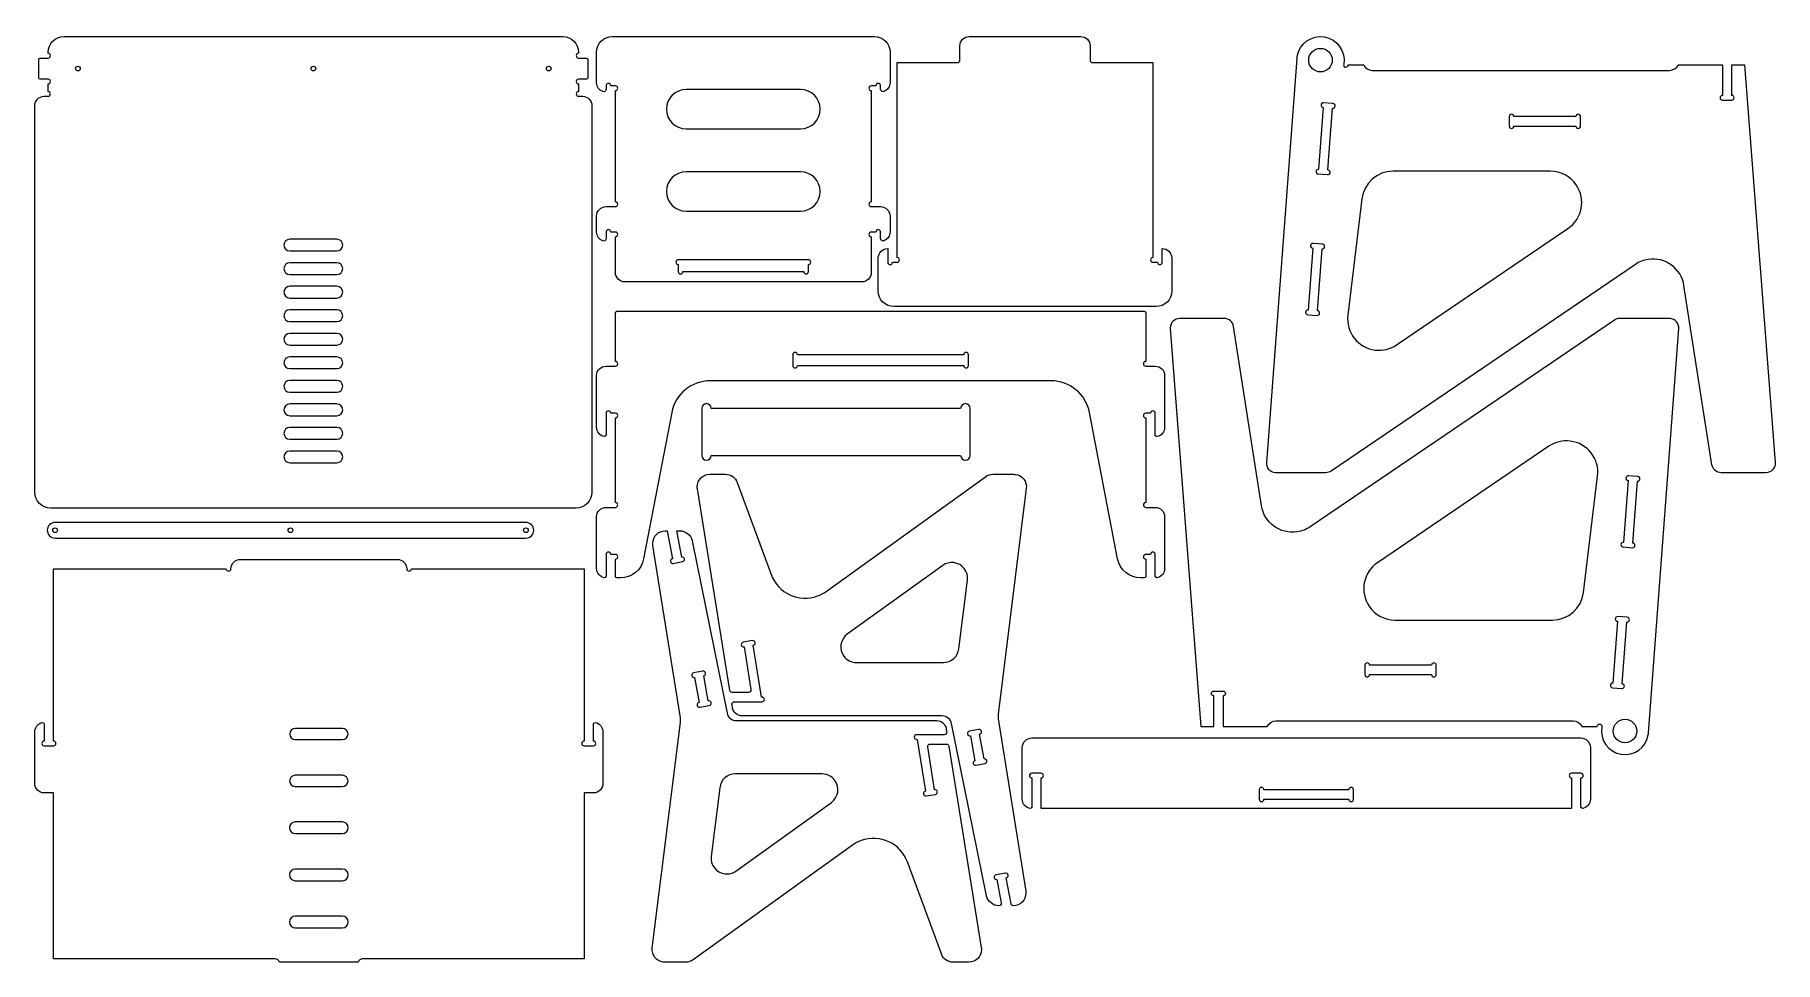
# Model space of a CAD drawing. Header units: millimetres. Extents: x -1109 to 1109, y -590 to 592.
import ezdxf

# ---------------------------------------------------------------- set-up
doc = ezdxf.new("R2010")
doc.units = ezdxf.units.MM
doc.header["$MEASUREMENT"] = 0
doc.layers.add('layer 1', color=7, linetype='Continuous')

msp = doc.modelspace()

# ---------------------------------------------------------------- linework, layer by layer
at = {"layer": 'layer 1', "color": 250, "lineweight": 15}
for points, knots in [([(-404.0697, 537.6887), (-404.0697, 537.6887), (-404.0697, 560.6886), (-404.0697, 560.6886), (-404.0697, 560.6886), (-404.0697, 561.7933), (-404.9651, 562.6887), (-406.0698, 562.6887), (-406.0698, 562.6887), (-406.0698, 562.6887), (-416.0697, 562.6887), (-416.0697, 562.6887), (-416.0697, 562.6887), (-417.7264, 562.6887), (-419.0698, 564.0319), (-419.0698, 565.6887), (-419.0698, 565.6887), (-419.0698, 567.3456), (-417.7264, 568.6887), (-416.0697, 568.6887), (-416.0697, 568.6887), (-416.0697, 568.6887), (-416.0697, 570.061), (-416.0697, 570.061), (-416.0697, 570.061), (-416.0697, 581.1067), (-425.0238, 590.0612), (-436.0696, 590.0612), (-436.0696, 590.0612), (-436.0696, 590.0612), (-1072.0696, 590.0612), (-1072.0696, 590.0612), (-1072.0696, 590.0612), (-1083.1152, 590.0612), (-1092.0697, 581.1067), (-1092.0697, 570.061), (-1092.0697, 570.061), (-1092.0697, 570.061), (-1092.0697, 568.6887), (-1092.0697, 568.6887), (-1092.0697, 568.6887), (-1090.4127, 568.6887), (-1089.0698, 567.3456), (-1089.0698, 565.6887), (-1089.0698, 565.6887), (-1089.0698, 564.0319), (-1090.4127, 562.6887), (-1092.0697, 562.6887), (-1092.0697, 562.6887), (-1092.0697, 562.6887), (-1102.0695, 562.6887), (-1102.0695, 562.6887), (-1102.0695, 562.6887), (-1103.1747, 562.6887), (-1104.0697, 561.7933), (-1104.0697, 560.6886), (-1104.0697, 560.6886), (-1104.0697, 560.6886), (-1104.0697, 537.6887), (-1104.0697, 537.6887), (-1104.0697, 537.6887), (-1104.0697, 536.5842), (-1103.1747, 535.689), (-1102.0695, 535.689), (-1102.0695, 535.689), (-1102.0695, 535.689), (-1092.0697, 535.689), (-1092.0697, 535.689), (-1092.0697, 535.689), (-1090.4127, 535.689), (-1089.0698, 534.3455), (-1089.0698, 532.6886), (-1089.0698, 532.6886), (-1089.0698, 531.0319), (-1090.4127, 529.6886), (-1092.0697, 529.6886), (-1092.0697, 529.6886), (-1092.0697, 529.6886), (-1092.0697, 519.9082), (-1092.0697, 519.9082), (-1092.0697, 519.9082), (-1090.4127, 519.9082), (-1089.0698, 518.5651), (-1089.0698, 516.9082), (-1089.0698, 516.9082), (-1089.0698, 515.2513), (-1090.4127, 513.9082), (-1092.0697, 513.9082), (-1092.0697, 513.9082), (-1092.0697, 513.9082), (-1097.0696, 513.9082), (-1097.0696, 513.9082), (-1097.0696, 513.9082), (-1103.6969, 513.9082), (-1109.0696, 508.5356), (-1109.0696, 501.9082), (-1109.0696, 501.9082), (-1109.0696, 501.9082), (-1109.0696, 8.7845), (-1109.0696, 8.7845), (-1109.0696, 8.7845), (-1109.0696, -2.2616), (-1100.1154, -11.2154), (-1089.0698, -11.2154), (-1089.0698, -11.2154), (-1089.0698, -11.2154), (-419.0698, -11.2154), (-419.0698, -11.2154), (-419.0698, -11.2154), (-408.0238, -11.2154), (-399.0695, -2.2616), (-399.0695, 8.7845), (-399.0695, 8.7845), (-399.0695, 8.7845), (-399.0695, 501.9082), (-399.0695, 501.9082), (-399.0695, 501.9082), (-399.0695, 508.5356), (-404.4421, 513.9082), (-411.0696, 513.9082), (-411.0696, 513.9082), (-411.0696, 513.9082), (-416.0697, 513.9082), (-416.0697, 513.9082), (-416.0697, 513.9082), (-417.7264, 513.9082), (-419.0698, 515.2513), (-419.0698, 516.9082), (-419.0698, 516.9082), (-419.0698, 518.5651), (-417.7264, 519.9082), (-416.0697, 519.9082), (-416.0697, 519.9082), (-416.0697, 519.9082), (-416.0697, 529.6886), (-416.0697, 529.6886), (-416.0697, 529.6886), (-417.7264, 529.6886), (-419.0698, 531.0319), (-419.0698, 532.6886), (-419.0698, 532.6886), (-419.0698, 534.3455), (-417.7264, 535.689), (-416.0697, 535.689), (-416.0697, 535.689), (-416.0697, 535.689), (-406.0698, 535.689), (-406.0698, 535.689), (-406.0698, 535.689), (-404.9651, 535.689), (-404.0697, 536.5842), (-404.0697, 537.6887)], [0, 0, 0, 0, 0.026315789, 0.026315789, 0.026315789, 0.026315789, 0.052631579, 0.052631579, 0.052631579, 0.052631579, 0.078947368, 0.078947368, 0.078947368, 0.078947368, 0.105263158, 0.105263158, 0.105263158, 0.105263158, 0.131578947, 0.131578947, 0.131578947, 0.131578947, 0.157894737, 0.157894737, 0.157894737, 0.157894737, 0.184210526, 0.184210526, 0.184210526, 0.184210526, 0.210526316, 0.210526316, 0.210526316, 0.210526316, 0.236842105, 0.236842105, 0.236842105, 0.236842105, 0.263157895, 0.263157895, 0.263157895, 0.263157895, 0.289473684, 0.289473684, 0.289473684, 0.289473684, 0.315789474, 0.315789474, 0.315789474, 0.315789474, 0.342105263, 0.342105263, 0.342105263, 0.342105263, 0.368421053, 0.368421053, 0.368421053, 0.368421053, 0.394736842, 0.394736842, 0.394736842, 0.394736842, 0.421052632, 0.421052632, 0.421052632, 0.421052632, 0.447368421, 0.447368421, 0.447368421, 0.447368421, 0.473684211, 0.473684211, 0.473684211, 0.473684211, 0.5, 0.5, 0.5, 0.5, 0.526315789, 0.526315789, 0.526315789, 0.526315789, 0.552631579, 0.552631579, 0.552631579, 0.552631579, 0.578947368, 0.578947368, 0.578947368, 0.578947368, 0.605263158, 0.605263158, 0.605263158, 0.605263158, 0.631578947, 0.631578947, 0.631578947, 0.631578947, 0.657894737, 0.657894737, 0.657894737, 0.657894737, 0.684210526, 0.684210526, 0.684210526, 0.684210526, 0.710526316, 0.710526316, 0.710526316, 0.710526316, 0.736842105, 0.736842105, 0.736842105, 0.736842105, 0.763157895, 0.763157895, 0.763157895, 0.763157895, 0.789473684, 0.789473684, 0.789473684, 0.789473684, 0.815789474, 0.815789474, 0.815789474, 0.815789474, 0.842105263, 0.842105263, 0.842105263, 0.842105263, 0.868421053, 0.868421053, 0.868421053, 0.868421053, 0.894736842, 0.894736842, 0.894736842, 0.894736842, 0.921052632, 0.921052632, 0.921052632, 0.921052632, 0.947368421, 0.947368421, 0.947368421, 0.947368421, 0.973684211, 0.973684211, 0.973684211, 0.973684211, 1, 1, 1, 1]), ([(-39.0696, 590.0612), (-39.0696, 590.0612), (-373.0695, 590.0612), (-373.0695, 590.0612), (-373.0695, 590.0612), (-384.1152, 590.0612), (-393.0695, 581.1069), (-393.0695, 570.0614), (-393.0695, 570.0614), (-393.0695, 570.0614), (-393.0695, 531.2374), (-393.0695, 531.2374), (-393.0695, 531.2374), (-393.0695, 526.1521), (-389.8642, 521.6188), (-385.0695, 519.9237), (-385.0695, 519.9237), (-383.5075, 519.3713), (-381.7934, 520.19), (-381.2411, 521.7522), (-381.2411, 521.7522), (-381.1276, 522.0733), (-381.0696, 522.4114), (-381.0696, 522.7521), (-381.0696, 522.7521), (-381.0696, 522.7521), (-381.0696, 527.2374), (-381.0696, 527.2374), (-381.0696, 527.2374), (-381.0696, 528.8945), (-379.7265, 530.2374), (-378.0696, 530.2374), (-378.0696, 530.2374), (-376.4127, 530.2374), (-375.0696, 528.8945), (-375.0696, 527.2374), (-375.0696, 527.2374), (-375.0696, 527.2374), (-369.0696, 527.2374), (-369.0696, 527.2374), (-369.0696, 527.2374), (-367.4127, 527.2374), (-366.0698, 525.8944), (-366.0698, 524.2375), (-366.0698, 524.2375), (-366.0698, 522.5805), (-367.4127, 521.2375), (-369.0696, 521.2375), (-369.0696, 521.2375), (-369.0696, 521.2375), (-369.0696, 379.1912), (-369.0696, 379.1912), (-369.0696, 379.1912), (-367.4127, 379.1912), (-366.0698, 377.8481), (-366.0698, 376.1912), (-366.0698, 376.1912), (-366.0698, 374.5343), (-367.4127, 373.191), (-369.0696, 373.191), (-369.0696, 373.191), (-369.0696, 373.191), (-381.0696, 373.191), (-381.0696, 373.191), (-381.0696, 373.191), (-387.6971, 373.191), (-393.0695, 367.8188), (-393.0695, 361.1913), (-393.0695, 361.1913), (-393.0695, 361.1913), (-393.0695, 340.8642), (-393.0695, 340.8642), (-393.0695, 340.8642), (-393.0695, 335.7789), (-389.8642, 331.2458), (-385.0695, 329.5505), (-385.0695, 329.5505), (-383.5075, 328.9982), (-381.7934, 329.8168), (-381.2411, 331.3788), (-381.2411, 331.3788), (-381.1276, 331.6999), (-381.0696, 332.0382), (-381.0696, 332.3789), (-381.0696, 332.3789), (-381.0696, 332.3789), (-381.0696, 340.8642), (-381.0696, 340.8642), (-381.0696, 340.8642), (-381.0696, 342.5209), (-379.7265, 343.8641), (-378.0696, 343.8641), (-378.0696, 343.8641), (-376.4127, 343.8641), (-375.0696, 342.5209), (-375.0696, 340.8642), (-375.0696, 340.8642), (-375.0696, 340.8642), (-369.0696, 340.8642), (-369.0696, 340.8642), (-369.0696, 340.8642), (-367.4127, 340.8642), (-366.0698, 339.5209), (-366.0698, 337.8638), (-366.0698, 337.8638), (-366.0698, 336.2071), (-367.4127, 334.8638), (-369.0696, 334.8638), (-369.0696, 334.8638), (-369.0696, 334.8638), (-369.0696, 289.2997), (-369.0696, 289.2997), (-369.0696, 289.2997), (-369.0696, 282.672), (-363.697, 277.2994), (-357.0695, 277.2994), (-357.0695, 277.2994), (-357.0695, 277.2994), (-55.0696, 277.2994), (-55.0696, 277.2994), (-55.0696, 277.2994), (-48.442, 277.2994), (-43.0697, 282.672), (-43.0697, 289.2997), (-43.0697, 289.2997), (-43.0697, 289.2997), (-43.0697, 334.8638), (-43.0697, 334.8638), (-43.0697, 334.8638), (-44.7264, 334.8638), (-46.0697, 336.2071), (-46.0697, 337.8638), (-46.0697, 337.8638), (-46.0697, 339.5209), (-44.7264, 340.8642), (-43.0697, 340.8642), (-43.0697, 340.8642), (-43.0697, 340.8642), (-37.0697, 340.8642), (-37.0697, 340.8642), (-37.0697, 340.8642), (-37.0697, 342.5209), (-35.7265, 343.8641), (-34.0697, 343.8641), (-34.0697, 343.8641), (-32.4126, 343.8641), (-31.0697, 342.5209), (-31.0697, 340.8642), (-31.0697, 340.8642), (-31.0697, 340.8642), (-31.0697, 332.3789), (-31.0697, 332.3789), (-31.0697, 332.3789), (-31.0697, 330.7221), (-29.7265, 329.3786), (-28.0694, 329.3786), (-28.0694, 329.3786), (-27.729, 329.3786), (-27.3907, 329.4371), (-27.0696, 329.5505), (-27.0696, 329.5505), (-22.2751, 331.2458), (-19.0694, 335.7789), (-19.0694, 340.8642), (-19.0694, 340.8642), (-19.0694, 340.8642), (-19.0694, 361.1913), (-19.0694, 361.1913), (-19.0694, 361.1913), (-19.0694, 367.8188), (-24.4421, 373.191), (-31.0697, 373.191), (-31.0697, 373.191), (-31.0697, 373.191), (-43.0697, 373.191), (-43.0697, 373.191), (-43.0697, 373.191), (-44.7264, 373.191), (-46.0697, 374.5343), (-46.0697, 376.1912), (-46.0697, 376.1912), (-46.0697, 377.8481), (-44.7264, 379.1912), (-43.0697, 379.1912), (-43.0697, 379.1912), (-43.0697, 379.1912), (-43.0697, 521.2375), (-43.0697, 521.2375), (-43.0697, 521.2375), (-44.7264, 521.2375), (-46.0697, 522.5805), (-46.0697, 524.2375), (-46.0697, 524.2375), (-46.0697, 525.8944), (-44.7264, 527.2374), (-43.0697, 527.2374), (-43.0697, 527.2374), (-43.0697, 527.2374), (-37.0697, 527.2374), (-37.0697, 527.2374), (-37.0697, 527.2374), (-37.0697, 528.8945), (-35.7265, 530.2374), (-34.0697, 530.2374), (-34.0697, 530.2374), (-32.4126, 530.2374), (-31.0697, 528.8945), (-31.0697, 527.2374), (-31.0697, 527.2374), (-31.0697, 527.2374), (-31.0697, 522.7521), (-31.0697, 522.7521), (-31.0697, 522.7521), (-31.0697, 521.0954), (-29.7265, 519.7523), (-28.0694, 519.7523), (-28.0694, 519.7523), (-27.729, 519.7523), (-27.3907, 519.81), (-27.0696, 519.9237), (-27.0696, 519.9237), (-22.2751, 521.6188), (-19.0694, 526.1521), (-19.0694, 531.2374), (-19.0694, 531.2374), (-19.0694, 531.2374), (-19.0694, 570.0614), (-19.0694, 570.0614), (-19.0694, 570.0614), (-19.0694, 581.1069), (-28.0239, 590.0612), (-39.0696, 590.0612)], [0, 0, 0, 0, 0.017241379, 0.017241379, 0.017241379, 0.017241379, 0.034482759, 0.034482759, 0.034482759, 0.034482759, 0.051724138, 0.051724138, 0.051724138, 0.051724138, 0.068965517, 0.068965517, 0.068965517, 0.068965517, 0.086206897, 0.086206897, 0.086206897, 0.086206897, 0.103448276, 0.103448276, 0.103448276, 0.103448276, 0.120689655, 0.120689655, 0.120689655, 0.120689655, 0.137931034, 0.137931034, 0.137931034, 0.137931034, 0.155172414, 0.155172414, 0.155172414, 0.155172414, 0.172413793, 0.172413793, 0.172413793, 0.172413793, 0.189655172, 0.189655172, 0.189655172, 0.189655172, 0.206896552, 0.206896552, 0.206896552, 0.206896552, 0.224137931, 0.224137931, 0.224137931, 0.224137931, 0.24137931, 0.24137931, 0.24137931, 0.24137931, 0.25862069, 0.25862069, 0.25862069, 0.25862069, 0.275862069, 0.275862069, 0.275862069, 0.275862069, 0.293103448, 0.293103448, 0.293103448, 0.293103448, 0.310344828, 0.310344828, 0.310344828, 0.310344828, 0.327586207, 0.327586207, 0.327586207, 0.327586207, 0.344827586, 0.344827586, 0.344827586, 0.344827586, 0.362068966, 0.362068966, 0.362068966, 0.362068966, 0.379310345, 0.379310345, 0.379310345, 0.379310345, 0.396551724, 0.396551724, 0.396551724, 0.396551724, 0.413793103, 0.413793103, 0.413793103, 0.413793103, 0.431034483, 0.431034483, 0.431034483, 0.431034483, 0.448275862, 0.448275862, 0.448275862, 0.448275862, 0.465517241, 0.465517241, 0.465517241, 0.465517241, 0.482758621, 0.482758621, 0.482758621, 0.482758621, 0.5, 0.5, 0.5, 0.5, 0.517241379, 0.517241379, 0.517241379, 0.517241379, 0.534482759, 0.534482759, 0.534482759, 0.534482759, 0.551724138, 0.551724138, 0.551724138, 0.551724138, 0.568965517, 0.568965517, 0.568965517, 0.568965517, 0.586206897, 0.586206897, 0.586206897, 0.586206897, 0.603448276, 0.603448276, 0.603448276, 0.603448276, 0.620689655, 0.620689655, 0.620689655, 0.620689655, 0.637931034, 0.637931034, 0.637931034, 0.637931034, 0.655172414, 0.655172414, 0.655172414, 0.655172414, 0.672413793, 0.672413793, 0.672413793, 0.672413793, 0.689655172, 0.689655172, 0.689655172, 0.689655172, 0.706896552, 0.706896552, 0.706896552, 0.706896552, 0.724137931, 0.724137931, 0.724137931, 0.724137931, 0.74137931, 0.74137931, 0.74137931, 0.74137931, 0.75862069, 0.75862069, 0.75862069, 0.75862069, 0.775862069, 0.775862069, 0.775862069, 0.775862069, 0.793103448, 0.793103448, 0.793103448, 0.793103448, 0.810344828, 0.810344828, 0.810344828, 0.810344828, 0.827586207, 0.827586207, 0.827586207, 0.827586207, 0.844827586, 0.844827586, 0.844827586, 0.844827586, 0.862068966, 0.862068966, 0.862068966, 0.862068966, 0.879310345, 0.879310345, 0.879310345, 0.879310345, 0.896551724, 0.896551724, 0.896551724, 0.896551724, 0.913793103, 0.913793103, 0.913793103, 0.913793103, 0.931034483, 0.931034483, 0.931034483, 0.931034483, 0.948275862, 0.948275862, 0.948275862, 0.948275862, 0.965517241, 0.965517241, 0.965517241, 0.965517241, 0.982758621, 0.982758621, 0.982758621, 0.982758621, 1, 1, 1, 1]), ([(-34.0695, 265.7466), (-34.0695, 254.7009), (-25.1151, 245.7464), (-14.0694, 245.7464), (-14.0694, 245.7464), (-14.0694, 245.7464), (319.9291, 245.7464), (319.9291, 245.7464), (319.9291, 245.7464), (330.9747, 245.7464), (339.9292, 254.7009), (339.9292, 265.7466), (339.9292, 265.7466), (339.9292, 265.7466), (339.9292, 307.7809), (339.9292, 307.7809), (339.9292, 307.7809), (339.9292, 314.4086), (334.5563, 319.7809), (327.9293, 319.7809), (327.9293, 319.7809), (327.9293, 319.7809), (327.9293, 302.3232), (327.9293, 302.3232), (327.9293, 302.3232), (327.9293, 300.6668), (326.5857, 299.3232), (324.9293, 299.3232), (324.9293, 299.3232), (323.2722, 299.3232), (321.9293, 300.6668), (321.9293, 302.3232), (321.9293, 302.3232), (321.9293, 302.3232), (315.9293, 302.3232), (315.9293, 302.3232), (315.9293, 302.3232), (314.2722, 302.3232), (312.9286, 303.6668), (312.9286, 305.3232), (312.9286, 305.3232), (312.9286, 306.9803), (314.2722, 308.3232), (315.9293, 308.3232), (315.9293, 308.3232), (315.9293, 308.3232), (315.9293, 556.8524), (315.9293, 556.8524), (315.9293, 556.8524), (315.9293, 556.8524), (238.9294, 556.8524), (238.9294, 556.8524), (238.9294, 556.8524), (237.2723, 556.8524), (235.9287, 558.1954), (235.9287, 559.8523), (235.9287, 559.8523), (235.9287, 559.8523), (235.9287, 578.0612), (235.9287, 578.0612), (235.9287, 578.0612), (235.9287, 584.6886), (230.5564, 590.0612), (223.9287, 590.0612), (223.9287, 590.0612), (223.9287, 590.0612), (81.9284, 590.0612), (81.9284, 590.0612), (81.9284, 590.0612), (75.3015, 590.0612), (69.9287, 584.6886), (69.9287, 578.0612), (69.9287, 578.0612), (69.9287, 578.0612), (69.9287, 559.8523), (69.9287, 559.8523), (69.9287, 559.8523), (69.9287, 558.1954), (68.5861, 556.8524), (66.9292, 556.8524), (66.9292, 556.8524), (66.9292, 556.8524), (-10.0696, 556.8524), (-10.0696, 556.8524), (-10.0696, 556.8524), (-10.0696, 556.8524), (-10.0696, 308.3232), (-10.0696, 308.3232), (-10.0696, 308.3232), (-8.4125, 308.3232), (-7.0696, 306.9803), (-7.0696, 305.3232), (-7.0696, 305.3232), (-7.0696, 303.6668), (-8.4125, 302.3232), (-10.0696, 302.3232), (-10.0696, 302.3232), (-10.0696, 302.3232), (-16.0696, 302.3232), (-16.0696, 302.3232), (-16.0696, 302.3232), (-16.0696, 300.6668), (-17.4125, 299.3232), (-19.0696, 299.3232), (-19.0696, 299.3232), (-20.7267, 299.3232), (-22.0696, 300.6668), (-22.0696, 302.3232), (-22.0696, 302.3232), (-22.0696, 302.3232), (-22.0696, 319.7809), (-22.0696, 319.7809), (-22.0696, 319.7809), (-28.6969, 319.7809), (-34.0695, 314.4086), (-34.0695, 307.7809), (-34.0695, 307.7809), (-34.0695, 307.7809), (-34.0695, 265.7466), (-34.0695, 265.7466)], [0, 0, 0, 0, 0.033333333, 0.033333333, 0.033333333, 0.033333333, 0.066666667, 0.066666667, 0.066666667, 0.066666667, 0.1, 0.1, 0.1, 0.1, 0.133333333, 0.133333333, 0.133333333, 0.133333333, 0.166666667, 0.166666667, 0.166666667, 0.166666667, 0.2, 0.2, 0.2, 0.2, 0.233333333, 0.233333333, 0.233333333, 0.233333333, 0.266666667, 0.266666667, 0.266666667, 0.266666667, 0.3, 0.3, 0.3, 0.3, 0.333333333, 0.333333333, 0.333333333, 0.333333333, 0.366666667, 0.366666667, 0.366666667, 0.366666667, 0.4, 0.4, 0.4, 0.4, 0.433333333, 0.433333333, 0.433333333, 0.433333333, 0.466666667, 0.466666667, 0.466666667, 0.466666667, 0.5, 0.5, 0.5, 0.5, 0.533333333, 0.533333333, 0.533333333, 0.533333333, 0.566666667, 0.566666667, 0.566666667, 0.566666667, 0.6, 0.6, 0.6, 0.6, 0.633333333, 0.633333333, 0.633333333, 0.633333333, 0.666666667, 0.666666667, 0.666666667, 0.666666667, 0.7, 0.7, 0.7, 0.7, 0.733333333, 0.733333333, 0.733333333, 0.733333333, 0.766666667, 0.766666667, 0.766666667, 0.766666667, 0.8, 0.8, 0.8, 0.8, 0.833333333, 0.833333333, 0.833333333, 0.833333333, 0.866666667, 0.866666667, 0.866666667, 0.866666667, 0.9, 0.9, 0.9, 0.9, 0.933333333, 0.933333333, 0.933333333, 0.933333333, 0.966666667, 0.966666667, 0.966666667, 0.966666667, 1, 1, 1, 1]), ([(1041.7449, 514.9681), (1041.7449, 514.9681), (1041.7449, 553.9681), (1041.7449, 553.9681), (1041.7449, 553.9681), (1041.7449, 553.9681), (985.4699, 553.9681), (985.4699, 553.9681), (985.4699, 553.9681), (983.5152, 549.7026), (979.2536, 546.9679), (974.5614, 546.9679), (974.5614, 546.9679), (974.5614, 546.9679), (595.4955, 546.9679), (595.4955, 546.9679), (595.4955, 546.9679), (590.8032, 546.9679), (586.5417, 549.7026), (584.5869, 553.9681), (584.5869, 553.9681), (584.5869, 553.9681), (564.9382, 553.9681), (564.9382, 553.9681), (564.9382, 553.9681), (564.9382, 553.6007), (564.8706, 553.2366), (564.7397, 552.8936), (564.7397, 552.8936), (564.1458, 551.3467), (562.4108, 550.5735), (560.864, 551.1671), (560.864, 551.1671), (559.3171, 551.7605), (558.5441, 553.4956), (559.1373, 555.0426), (559.1373, 555.0426), (561.8576, 571.3862), (550.814, 586.8407), (534.4704, 589.5608), (534.4704, 589.5608), (518.1262, 592.2812), (502.6722, 581.2373), (499.9519, 564.8934), (499.9519, 564.8934), (499.8038, 564.0047), (499.6956, 563.1092), (499.6288, 562.2107), (499.6288, 562.2107), (499.6288, 562.2107), (460.9955, 46.8649), (460.9955, 46.8649), (460.9955, 46.8649), (460.5001, 40.2558), (465.4561, 34.497), (472.0646, 34.0016), (472.0646, 34.0016), (472.3629, 33.9788), (472.6626, 33.9678), (472.9617, 33.9678), (472.9617, 33.9678), (472.9617, 33.9678), (536.3377, 33.9678), (536.3377, 33.9678), (536.3377, 33.9678), (538.7423, 33.9678), (541.0919, 34.6906), (543.0818, 36.0425), (543.0818, 36.0425), (543.0818, 36.0425), (930.8335, 299.5103), (930.8335, 299.5103), (930.8335, 299.5103), (935.7303, 302.8375), (941.3045, 305.0362), (947.1536, 305.9481), (947.1536, 305.9481), (968.9817, 309.3501), (989.4346, 294.4132), (992.8369, 272.5855), (992.8369, 272.5855), (992.8369, 272.5855), (1028.4461, 44.1198), (1028.4461, 44.1198), (1028.4461, 44.1198), (1029.357, 38.2763), (1034.3889, 33.9678), (1040.3028, 33.9678), (1040.3028, 33.9678), (1040.3028, 33.9678), (1097.0697, 33.9678), (1097.0697, 33.9678), (1097.0697, 33.9678), (1103.6973, 33.9678), (1109.0696, 39.3408), (1109.0696, 45.9679), (1109.0696, 45.9679), (1109.0696, 46.2751), (1109.0579, 46.5817), (1109.0345, 46.8884), (1109.0345, 46.8884), (1109.0345, 46.8884), (1070.0284, 553.9681), (1070.0284, 553.9681), (1070.0284, 553.9681), (1070.0284, 553.9681), (1053.7448, 553.9681), (1053.7448, 553.9681), (1053.7448, 553.9681), (1053.7448, 553.9681), (1053.7448, 514.9681), (1053.7448, 514.9681), (1053.7448, 514.9681), (1055.4019, 514.9681), (1056.7448, 513.625), (1056.7448, 511.9681), (1056.7448, 511.9681), (1056.7448, 510.3112), (1055.4019, 508.9679), (1053.7448, 508.9679), (1053.7448, 508.9679), (1053.7448, 508.9679), (1041.7449, 508.9679), (1041.7449, 508.9679), (1041.7449, 508.9679), (1040.0885, 508.9679), (1038.7449, 510.3112), (1038.7449, 511.9681), (1038.7449, 511.9681), (1038.7449, 513.625), (1040.0885, 514.9681), (1041.7449, 514.9681)], [0, 0, 0, 0, 0.03030303, 0.03030303, 0.03030303, 0.03030303, 0.060606061, 0.060606061, 0.060606061, 0.060606061, 0.090909091, 0.090909091, 0.090909091, 0.090909091, 0.121212121, 0.121212121, 0.121212121, 0.121212121, 0.151515152, 0.151515152, 0.151515152, 0.151515152, 0.181818182, 0.181818182, 0.181818182, 0.181818182, 0.212121212, 0.212121212, 0.212121212, 0.212121212, 0.242424242, 0.242424242, 0.242424242, 0.242424242, 0.272727273, 0.272727273, 0.272727273, 0.272727273, 0.303030303, 0.303030303, 0.303030303, 0.303030303, 0.333333333, 0.333333333, 0.333333333, 0.333333333, 0.363636364, 0.363636364, 0.363636364, 0.363636364, 0.393939394, 0.393939394, 0.393939394, 0.393939394, 0.424242424, 0.424242424, 0.424242424, 0.424242424, 0.454545455, 0.454545455, 0.454545455, 0.454545455, 0.484848485, 0.484848485, 0.484848485, 0.484848485, 0.515151515, 0.515151515, 0.515151515, 0.515151515, 0.545454545, 0.545454545, 0.545454545, 0.545454545, 0.575757576, 0.575757576, 0.575757576, 0.575757576, 0.606060606, 0.606060606, 0.606060606, 0.606060606, 0.636363636, 0.636363636, 0.636363636, 0.636363636, 0.666666667, 0.666666667, 0.666666667, 0.666666667, 0.696969697, 0.696969697, 0.696969697, 0.696969697, 0.727272727, 0.727272727, 0.727272727, 0.727272727, 0.757575758, 0.757575758, 0.757575758, 0.757575758, 0.787878788, 0.787878788, 0.787878788, 0.787878788, 0.818181818, 0.818181818, 0.818181818, 0.818181818, 0.848484848, 0.848484848, 0.848484848, 0.848484848, 0.878787879, 0.878787879, 0.878787879, 0.878787879, 0.909090909, 0.909090909, 0.909090909, 0.909090909, 0.939393939, 0.939393939, 0.939393939, 0.939393939, 0.96969697, 0.96969697, 0.96969697, 0.96969697, 1, 1, 1, 1]), ([(544.5446, 559.9681), (544.5446, 568.2522), (537.8287, 574.9679), (529.5446, 574.9679), (529.5446, 574.9679), (521.2605, 574.9679), (514.5447, 568.2522), (514.5447, 559.9681), (514.5447, 559.9681), (514.5447, 551.6838), (521.2605, 544.968), (529.5446, 544.968), (529.5446, 544.968), (537.8287, 544.968), (544.5446, 551.6838), (544.5446, 559.9681), (544.5446, 559.9681), (544.5446, 559.9681), (544.5446, 559.9681), (544.5446, 559.9681)], [0, 0, 0, 0, 0.2, 0.2, 0.2, 0.2, 0.4, 0.4, 0.4, 0.4, 0.6, 0.6, 0.6, 0.6, 0.8, 0.8, 0.8, 0.8, 1, 1, 1, 1]), ([(-1054.0696, 546.1467), (-1052.4129, 546.1467), (-1051.0697, 547.49), (-1051.0697, 549.1467), (-1051.0697, 549.1467), (-1051.0697, 550.8036), (-1052.4129, 552.1467), (-1054.0696, 552.1467), (-1054.0696, 552.1467), (-1055.7264, 552.1467), (-1057.0696, 550.8036), (-1057.0696, 549.1467), (-1057.0696, 549.1467), (-1057.0696, 547.49), (-1055.7264, 546.1467), (-1054.0696, 546.1467), (-1054.0696, 546.1467), (-1054.0696, 546.1467), (-1054.0696, 546.1467), (-1054.0696, 546.1467)], [0, 0, 0, 0, 0.2, 0.2, 0.2, 0.2, 0.4, 0.4, 0.4, 0.4, 0.6, 0.6, 0.6, 0.6, 0.8, 0.8, 0.8, 0.8, 1, 1, 1, 1]), ([(-754.0694, 546.1467), (-752.413, 546.1467), (-751.0697, 547.49), (-751.0697, 549.1467), (-751.0697, 549.1467), (-751.0697, 550.8036), (-752.413, 552.1467), (-754.0694, 552.1467), (-754.0694, 552.1467), (-755.7264, 552.1467), (-757.07, 550.8036), (-757.07, 549.1467), (-757.07, 549.1467), (-757.07, 547.49), (-755.7264, 546.1467), (-754.0694, 546.1467), (-754.0694, 546.1467), (-754.0694, 546.1467), (-754.0694, 546.1467), (-754.0694, 546.1467)], [0, 0, 0, 0, 0.2, 0.2, 0.2, 0.2, 0.4, 0.4, 0.4, 0.4, 0.6, 0.6, 0.6, 0.6, 0.8, 0.8, 0.8, 0.8, 1, 1, 1, 1]), ([(-454.0696, 546.1467), (-452.4127, 546.1467), (-451.0696, 547.49), (-451.0696, 549.1467), (-451.0696, 549.1467), (-451.0696, 550.8036), (-452.4127, 552.1467), (-454.0696, 552.1467), (-454.0696, 552.1467), (-455.7265, 552.1467), (-457.0696, 550.8036), (-457.0696, 549.1467), (-457.0696, 549.1467), (-457.0696, 547.49), (-455.7265, 546.1467), (-454.0696, 546.1467), (-454.0696, 546.1467), (-454.0696, 546.1467), (-454.0696, 546.1467), (-454.0696, 546.1467)], [0, 0, 0, 0, 0.2, 0.2, 0.2, 0.2, 0.4, 0.4, 0.4, 0.4, 0.6, 0.6, 0.6, 0.6, 0.8, 0.8, 0.8, 0.8, 1, 1, 1, 1]), ([(-279.0696, 522.4665), (-279.0696, 522.4665), (-133.0697, 522.4665), (-133.0697, 522.4665), (-133.0697, 522.4665), (-119.2625, 522.4665), (-108.0697, 511.2736), (-108.0697, 497.4663), (-108.0697, 497.4663), (-108.0697, 483.6594), (-119.2625, 472.4665), (-133.0697, 472.4665), (-133.0697, 472.4665), (-133.0697, 472.4665), (-279.0696, 472.4665), (-279.0696, 472.4665), (-279.0696, 472.4665), (-292.8767, 472.4665), (-304.0696, 483.6594), (-304.0696, 497.4663), (-304.0696, 497.4663), (-304.0696, 511.2736), (-292.8767, 522.4665), (-279.0696, 522.4665)], [0, 0, 0, 0, 0.166666667, 0.166666667, 0.166666667, 0.166666667, 0.333333333, 0.333333333, 0.333333333, 0.333333333, 0.5, 0.5, 0.5, 0.5, 0.666666667, 0.666666667, 0.666666667, 0.666666667, 0.833333333, 0.833333333, 0.833333333, 0.833333333, 1, 1, 1, 1]), ([(533.4955, 505.6581), (533.4955, 505.6581), (545.4623, 504.761), (545.4623, 504.761), (545.4623, 504.761), (547.1146, 504.6373), (548.3535, 503.1974), (548.2294, 501.5453), (548.2294, 501.5453), (548.1054, 499.8932), (546.6661, 498.6542), (545.0138, 498.7779), (545.0138, 498.7779), (545.0138, 498.7779), (539.1075, 419.999), (539.1075, 419.999), (539.1075, 419.999), (540.7598, 419.8752), (541.9993, 418.4353), (541.8753, 416.7834), (541.8753, 416.7834), (541.7513, 415.1308), (540.3112, 413.8919), (538.659, 414.0159), (538.659, 414.0159), (538.659, 414.0159), (526.6928, 414.9129), (526.6928, 414.9129), (526.6928, 414.9129), (525.0405, 415.0367), (523.8017, 416.4764), (523.9257, 418.1285), (523.9257, 418.1285), (524.0497, 419.7808), (525.4891, 421.02), (527.1413, 420.8961), (527.1413, 420.8961), (527.1413, 420.8961), (533.0469, 499.675), (533.0469, 499.675), (533.0469, 499.675), (531.3946, 499.799), (530.1558, 501.2385), (530.2798, 502.891), (530.2798, 502.891), (530.4038, 504.5432), (531.8432, 505.7821), (533.4955, 505.6581)], [0, 0, 0, 0, 0.083333333, 0.083333333, 0.083333333, 0.083333333, 0.166666667, 0.166666667, 0.166666667, 0.166666667, 0.25, 0.25, 0.25, 0.25, 0.333333333, 0.333333333, 0.333333333, 0.333333333, 0.416666667, 0.416666667, 0.416666667, 0.416666667, 0.5, 0.5, 0.5, 0.5, 0.583333333, 0.583333333, 0.583333333, 0.583333333, 0.666666667, 0.666666667, 0.666666667, 0.666666667, 0.75, 0.75, 0.75, 0.75, 0.833333333, 0.833333333, 0.833333333, 0.833333333, 0.916666667, 0.916666667, 0.916666667, 0.916666667, 1, 1, 1, 1]), ([(861.0282, 487.9678), (861.0282, 487.9678), (861.0282, 475.9682), (861.0282, 475.9682), (861.0282, 475.9682), (861.0282, 474.3111), (859.6854, 472.9681), (858.0283, 472.9681), (858.0283, 472.9681), (856.3719, 472.9681), (855.0283, 474.3111), (855.0283, 475.9682), (855.0283, 475.9682), (855.0283, 475.9682), (776.0288, 475.9682), (776.0288, 475.9682), (776.0288, 475.9682), (776.0288, 474.3111), (774.6852, 472.9681), (773.0288, 472.9681), (773.0288, 472.9681), (771.3717, 472.9681), (770.0288, 474.3111), (770.0288, 475.9682), (770.0288, 475.9682), (770.0288, 475.9682), (770.0288, 487.9678), (770.0288, 487.9678), (770.0288, 487.9678), (770.0288, 489.6248), (771.3717, 490.9678), (773.0288, 490.9678), (773.0288, 490.9678), (774.6852, 490.9678), (776.0288, 489.6248), (776.0288, 487.9678), (776.0288, 487.9678), (776.0288, 487.9678), (855.0283, 487.9678), (855.0283, 487.9678), (855.0283, 487.9678), (855.0283, 489.6248), (856.3719, 490.9678), (858.0283, 490.9678), (858.0283, 490.9678), (859.6854, 490.9678), (861.0282, 489.6248), (861.0282, 487.9678)], [0, 0, 0, 0, 0.083333333, 0.083333333, 0.083333333, 0.083333333, 0.166666667, 0.166666667, 0.166666667, 0.166666667, 0.25, 0.25, 0.25, 0.25, 0.333333333, 0.333333333, 0.333333333, 0.333333333, 0.416666667, 0.416666667, 0.416666667, 0.416666667, 0.5, 0.5, 0.5, 0.5, 0.583333333, 0.583333333, 0.583333333, 0.583333333, 0.666666667, 0.666666667, 0.666666667, 0.666666667, 0.75, 0.75, 0.75, 0.75, 0.833333333, 0.833333333, 0.833333333, 0.833333333, 0.916666667, 0.916666667, 0.916666667, 0.916666667, 1, 1, 1, 1]), ([(-279.0696, 417.5012), (-279.0696, 417.5012), (-133.0697, 417.5012), (-133.0697, 417.5012), (-133.0697, 417.5012), (-119.2625, 417.5012), (-108.0697, 406.3082), (-108.0697, 392.5011), (-108.0697, 392.5011), (-108.0697, 378.6941), (-119.2625, 367.5011), (-133.0697, 367.5011), (-133.0697, 367.5011), (-133.0697, 367.5011), (-279.0696, 367.5011), (-279.0696, 367.5011), (-279.0696, 367.5011), (-292.8767, 367.5011), (-304.0696, 378.6941), (-304.0696, 392.5011), (-304.0696, 392.5011), (-304.0696, 406.3082), (-292.8767, 417.5012), (-279.0696, 417.5012)], [0, 0, 0, 0, 0.166666667, 0.166666667, 0.166666667, 0.166666667, 0.333333333, 0.333333333, 0.333333333, 0.333333333, 0.5, 0.5, 0.5, 0.5, 0.666666667, 0.666666667, 0.666666667, 0.666666667, 0.833333333, 0.833333333, 0.833333333, 0.833333333, 1, 1, 1, 1]), ([(622.1329, 418.386), (622.1329, 418.386), (822.4783, 418.386), (822.4783, 418.386), (822.4783, 418.386), (835.7275, 418.386), (848.1174, 411.8254), (855.5637, 400.8665), (855.5637, 400.8665), (867.9791, 382.5939), (863.2311, 357.7164), (844.959, 345.3009), (844.959, 345.3009), (844.959, 345.3009), (626.6019, 196.9325), (626.6019, 196.9325), (626.6019, 196.9325), (618.6017, 191.4962), (608.9031, 189.1432), (599.3009, 190.309), (599.3009, 190.309), (577.3708, 192.9714), (561.7508, 212.9075), (564.4131, 234.8382), (564.4131, 234.8382), (564.4131, 234.8382), (582.4241, 383.2064), (582.4241, 383.2064), (582.4241, 383.2064), (584.8618, 403.286), (601.9054, 418.386), (622.1329, 418.386)], [0, 0, 0, 0, 0.125, 0.125, 0.125, 0.125, 0.25, 0.25, 0.25, 0.25, 0.375, 0.375, 0.375, 0.375, 0.5, 0.5, 0.5, 0.5, 0.625, 0.625, 0.625, 0.625, 0.75, 0.75, 0.75, 0.75, 0.875, 0.875, 0.875, 0.875, 1, 1, 1, 1]), ([(-784.0692, 316.6572), (-788.2116, 316.6572), (-791.5696, 320.0151), (-791.5696, 324.1572), (-791.5696, 324.1572), (-791.5696, 328.2994), (-788.2116, 331.6571), (-784.0692, 331.6571), (-784.0692, 331.6571), (-784.0692, 331.6571), (-724.0696, 331.6571), (-724.0696, 331.6571), (-724.0696, 331.6571), (-719.9274, 331.6571), (-716.5698, 328.2994), (-716.5698, 324.1572), (-716.5698, 324.1572), (-716.5698, 320.0151), (-719.9274, 316.6572), (-724.0696, 316.6572), (-724.0696, 316.6572), (-724.0696, 316.6572), (-784.0692, 316.6572), (-784.0692, 316.6572)], [0, 0, 0, 0, 0.166666667, 0.166666667, 0.166666667, 0.166666667, 0.333333333, 0.333333333, 0.333333333, 0.333333333, 0.5, 0.5, 0.5, 0.5, 0.666666667, 0.666666667, 0.666666667, 0.666666667, 0.833333333, 0.833333333, 0.833333333, 0.833333333, 1, 1, 1, 1]), ([(520.0396, 326.1619), (520.0396, 326.1619), (532.0058, 325.2649), (532.0058, 325.2649), (532.0058, 325.2649), (533.6581, 325.1413), (534.8969, 323.7012), (534.7736, 322.0489), (534.7736, 322.0489), (534.6496, 320.3967), (533.2095, 319.1578), (531.5573, 319.2817), (531.5573, 319.2817), (531.5573, 319.2817), (525.6517, 240.5027), (525.6517, 240.5027), (525.6517, 240.5027), (527.3039, 240.379), (528.5428, 238.9389), (528.4195, 237.287), (528.4195, 237.287), (528.2954, 235.6347), (526.8554, 234.3952), (525.2031, 234.5192), (525.2031, 234.5192), (525.2031, 234.5192), (513.2369, 235.4167), (513.2369, 235.4167), (513.2369, 235.4167), (511.5847, 235.5404), (510.3458, 236.9804), (510.4698, 238.6323), (510.4698, 238.6323), (510.5932, 240.2846), (512.0332, 241.5238), (513.6855, 241.3998), (513.6855, 241.3998), (513.6855, 241.3998), (519.5911, 320.1788), (519.5911, 320.1788), (519.5911, 320.1788), (517.9388, 320.3026), (516.6999, 321.7422), (516.824, 323.3944), (516.824, 323.3944), (516.9473, 325.0467), (518.3873, 326.2859), (520.0396, 326.1619)], [0, 0, 0, 0, 0.083333333, 0.083333333, 0.083333333, 0.083333333, 0.166666667, 0.166666667, 0.166666667, 0.166666667, 0.25, 0.25, 0.25, 0.25, 0.333333333, 0.333333333, 0.333333333, 0.333333333, 0.416666667, 0.416666667, 0.416666667, 0.416666667, 0.5, 0.5, 0.5, 0.5, 0.583333333, 0.583333333, 0.583333333, 0.583333333, 0.666666667, 0.666666667, 0.666666667, 0.666666667, 0.75, 0.75, 0.75, 0.75, 0.833333333, 0.833333333, 0.833333333, 0.833333333, 0.916666667, 0.916666667, 0.916666667, 0.916666667, 1, 1, 1, 1]), ([(-784.0692, 286.657), (-788.2116, 286.657), (-791.5696, 290.0152), (-791.5696, 294.1571), (-791.5696, 294.1571), (-791.5696, 298.2995), (-788.2116, 301.6572), (-784.0692, 301.6572), (-784.0692, 301.6572), (-784.0692, 301.6572), (-724.0696, 301.6572), (-724.0696, 301.6572), (-724.0696, 301.6572), (-719.9274, 301.6572), (-716.5698, 298.2995), (-716.5698, 294.1571), (-716.5698, 294.1571), (-716.5698, 290.0152), (-719.9274, 286.657), (-724.0696, 286.657), (-724.0696, 286.657), (-724.0696, 286.657), (-784.0692, 286.657), (-784.0692, 286.657)], [0, 0, 0, 0, 0.166666667, 0.166666667, 0.166666667, 0.166666667, 0.333333333, 0.333333333, 0.333333333, 0.333333333, 0.5, 0.5, 0.5, 0.5, 0.666666667, 0.666666667, 0.666666667, 0.666666667, 0.833333333, 0.833333333, 0.833333333, 0.833333333, 1, 1, 1, 1]), ([(-289.0695, 290.4872), (-289.0695, 290.4872), (-289.0695, 299.4868), (-289.0695, 299.4868), (-289.0695, 299.4868), (-290.7264, 299.4868), (-292.0695, 300.8304), (-292.0695, 302.4872), (-292.0695, 302.4872), (-292.0695, 304.1439), (-290.7264, 305.4872), (-289.0695, 305.4872), (-289.0695, 305.4872), (-289.0695, 305.4872), (-123.0696, 305.4872), (-123.0696, 305.4872), (-123.0696, 305.4872), (-121.4125, 305.4872), (-120.0696, 304.1439), (-120.0696, 302.4872), (-120.0696, 302.4872), (-120.0696, 300.8304), (-121.4125, 299.4868), (-123.0696, 299.4868), (-123.0696, 299.4868), (-123.0696, 299.4868), (-123.0696, 290.4872), (-123.0696, 290.4872), (-123.0696, 290.4872), (-123.0696, 288.8305), (-124.4125, 287.4869), (-126.0696, 287.4869), (-126.0696, 287.4869), (-127.7264, 287.4869), (-129.0696, 288.8305), (-129.0696, 290.4872), (-129.0696, 290.4872), (-129.0696, 290.4872), (-283.0695, 290.4872), (-283.0695, 290.4872), (-283.0695, 290.4872), (-283.0695, 288.8305), (-284.4128, 287.4869), (-286.0695, 287.4869), (-286.0695, 287.4869), (-287.7264, 287.4869), (-289.0695, 288.8305), (-289.0695, 290.4872)], [0, 0, 0, 0, 0.083333333, 0.083333333, 0.083333333, 0.083333333, 0.166666667, 0.166666667, 0.166666667, 0.166666667, 0.25, 0.25, 0.25, 0.25, 0.333333333, 0.333333333, 0.333333333, 0.333333333, 0.416666667, 0.416666667, 0.416666667, 0.416666667, 0.5, 0.5, 0.5, 0.5, 0.583333333, 0.583333333, 0.583333333, 0.583333333, 0.666666667, 0.666666667, 0.666666667, 0.666666667, 0.75, 0.75, 0.75, 0.75, 0.833333333, 0.833333333, 0.833333333, 0.833333333, 0.916666667, 0.916666667, 0.916666667, 0.916666667, 1, 1, 1, 1]), ([(-784.0692, 256.6571), (-788.2116, 256.6571), (-791.5696, 260.015), (-791.5696, 264.157), (-791.5696, 264.157), (-791.5696, 268.2994), (-788.2116, 271.657), (-784.0692, 271.657), (-784.0692, 271.657), (-784.0692, 271.657), (-724.0696, 271.657), (-724.0696, 271.657), (-724.0696, 271.657), (-719.9274, 271.657), (-716.5698, 268.2994), (-716.5698, 264.157), (-716.5698, 264.157), (-716.5698, 260.015), (-719.9274, 256.6571), (-724.0696, 256.6571), (-724.0696, 256.6571), (-724.0696, 256.6571), (-784.0692, 256.6571), (-784.0692, 256.6571)], [0, 0, 0, 0, 0.166666667, 0.166666667, 0.166666667, 0.166666667, 0.333333333, 0.333333333, 0.333333333, 0.333333333, 0.5, 0.5, 0.5, 0.5, 0.666666667, 0.666666667, 0.666666667, 0.666666667, 0.833333333, 0.833333333, 0.833333333, 0.833333333, 1, 1, 1, 1]), ([(-784.0692, 226.6572), (-788.2116, 226.6572), (-791.5696, 230.0151), (-791.5696, 234.1571), (-791.5696, 234.1571), (-791.5696, 238.2995), (-788.2116, 241.6571), (-784.0692, 241.6571), (-784.0692, 241.6571), (-784.0692, 241.6571), (-724.0696, 241.6571), (-724.0696, 241.6571), (-724.0696, 241.6571), (-719.9274, 241.6571), (-716.5698, 238.2995), (-716.5698, 234.1571), (-716.5698, 234.1571), (-716.5698, 230.0151), (-719.9274, 226.6572), (-724.0696, 226.6572), (-724.0696, 226.6572), (-724.0696, 226.6572), (-784.0692, 226.6572), (-784.0692, 226.6572)], [0, 0, 0, 0, 0.166666667, 0.166666667, 0.166666667, 0.166666667, 0.333333333, 0.333333333, 0.333333333, 0.333333333, 0.5, 0.5, 0.5, 0.5, 0.666666667, 0.666666667, 0.666666667, 0.666666667, 0.833333333, 0.833333333, 0.833333333, 0.833333333, 1, 1, 1, 1]), ([(-369.0696, 237.7466), (-369.0696, 237.7466), (-369.0696, 175.842), (-369.0696, 175.842), (-369.0696, 175.842), (-367.4127, 175.842), (-366.0696, 174.4988), (-366.0696, 172.842), (-366.0696, 172.842), (-366.0696, 171.1853), (-367.4127, 169.842), (-369.0696, 169.842), (-369.0696, 169.842), (-369.0696, 169.842), (-381.0696, 169.842), (-381.0696, 169.842), (-381.0696, 169.842), (-387.6969, 169.842), (-393.0695, 164.4694), (-393.0695, 157.8421), (-393.0695, 157.8421), (-393.0695, 157.8421), (-393.0695, 91.842), (-393.0695, 91.842), (-393.0695, 91.842), (-393.0695, 86.1397), (-389.0567, 81.2249), (-383.4696, 80.0846), (-383.4696, 80.0846), (-382.3873, 79.8634), (-381.3309, 80.562), (-381.11, 81.6441), (-381.11, 81.6441), (-381.0832, 81.7758), (-381.0696, 81.9099), (-381.0696, 82.0442), (-381.0696, 82.0442), (-381.0696, 82.0442), (-381.0696, 109.8419), (-381.0696, 109.8419), (-381.0696, 109.8419), (-381.0696, 111.499), (-379.7265, 112.842), (-378.0696, 112.842), (-378.0696, 112.842), (-376.4127, 112.842), (-375.0696, 111.499), (-375.0696, 109.8419), (-375.0696, 109.8419), (-375.0696, 109.8419), (-369.0696, 109.8419), (-369.0696, 109.8419), (-369.0696, 109.8419), (-367.4127, 109.8419), (-366.0696, 108.499), (-366.0696, 106.8419), (-366.0696, 106.8419), (-366.0696, 105.1853), (-367.4127, 103.8419), (-369.0696, 103.8419), (-369.0696, 103.8419), (-369.0696, 103.8419), (-369.0696, -4.1577), (-369.0696, -4.1577), (-369.0696, -4.1577), (-367.4127, -4.1577), (-366.0696, -5.5013), (-366.0696, -7.1577), (-366.0696, -7.1577), (-366.0696, -8.8148), (-367.4127, -10.1577), (-369.0696, -10.1577), (-369.0696, -10.1577), (-369.0696, -10.1577), (-381.0696, -10.1577), (-381.0696, -10.1577), (-381.0696, -10.1577), (-387.6969, -10.1577), (-393.0695, -15.5307), (-393.0695, -22.1577), (-393.0695, -22.1577), (-393.0695, -22.1577), (-393.0695, -88.1581), (-393.0695, -88.1581), (-393.0695, -88.1581), (-393.0695, -93.8605), (-389.0567, -98.7752), (-383.4696, -99.9156), (-383.4696, -99.9156), (-382.3873, -100.136), (-381.3309, -99.4381), (-381.11, -98.3556), (-381.11, -98.3556), (-381.0832, -98.224), (-381.0696, -98.0903), (-381.0696, -97.956), (-381.0696, -97.956), (-381.0696, -97.956), (-381.0696, -70.1582), (-381.0696, -70.1582), (-381.0696, -70.1582), (-381.0696, -68.5011), (-379.7265, -67.1582), (-378.0696, -67.1582), (-378.0696, -67.1582), (-376.4127, -67.1582), (-375.0696, -68.5011), (-375.0696, -70.1582), (-375.0696, -70.1582), (-375.0696, -70.1582), (-369.0696, -70.1582), (-369.0696, -70.1582), (-369.0696, -70.1582), (-367.4127, -70.1582), (-366.0696, -71.5011), (-366.0696, -73.1582), (-366.0696, -73.1582), (-366.0696, -74.8146), (-367.4127, -76.1582), (-369.0696, -76.1582), (-369.0696, -76.1582), (-369.0696, -76.1582), (-369.0696, -98.1579), (-369.0696, -98.1579), (-369.0696, -98.1579), (-369.0696, -99.2624), (-368.1742, -100.1581), (-367.0696, -100.1581), (-367.0696, -100.1581), (-367.0696, -100.1581), (-362.6006, -100.1581), (-362.6006, -100.1581), (-362.6006, -100.1581), (-348.2151, -100.1581), (-335.8544, -89.9461), (-333.1397, -75.8192), (-333.1397, -75.8192), (-333.1397, -75.8192), (-297.3021, 110.678), (-297.3021, 110.678), (-297.3021, 110.678), (-292.7776, 134.2232), (-272.1765, 151.2424), (-248.2005, 151.2424), (-248.2005, 151.2424), (-248.2005, 151.2424), (186.0613, 151.2424), (186.0613, 151.2424), (186.0613, 151.2424), (210.0371, 151.2424), (230.6381, 134.2232), (235.1628, 110.678), (235.1628, 110.678), (235.1628, 110.678), (271.0001, -75.8192), (271.0001, -75.8192), (271.0001, -75.8192), (273.7148, -89.9461), (286.0758, -100.1581), (300.4612, -100.1581), (300.4612, -100.1581), (300.4612, -100.1581), (304.9302, -100.1581), (304.9302, -100.1581), (304.9302, -100.1581), (306.0347, -100.1581), (306.9304, -99.2624), (306.9304, -98.1579), (306.9304, -98.1579), (306.9304, -98.1579), (306.9304, -76.1582), (306.9304, -76.1582), (306.9304, -76.1582), (305.2733, -76.1582), (303.9304, -74.8146), (303.9304, -73.1582), (303.9304, -73.1582), (303.9304, -71.5011), (305.2733, -70.1582), (306.9304, -70.1582), (306.9304, -70.1582), (306.9304, -70.1582), (312.9304, -70.1582), (312.9304, -70.1582), (312.9304, -70.1582), (312.9304, -68.5011), (314.2733, -67.1582), (315.9303, -67.1582), (315.9303, -67.1582), (317.5867, -67.1582), (318.9303, -68.5011), (318.9303, -70.1582), (318.9303, -70.1582), (318.9303, -70.1582), (318.9303, -97.956), (318.9303, -97.956), (318.9303, -97.956), (318.9303, -99.0605), (319.8254, -99.9555), (320.9299, -99.9555), (320.9299, -99.9555), (321.0642, -99.9555), (321.1986, -99.9424), (321.3302, -99.9156), (321.3302, -99.9156), (326.9174, -98.7752), (330.9303, -93.8605), (330.9303, -88.1581), (330.9303, -88.1581), (330.9303, -88.1581), (330.9303, -22.1577), (330.9303, -22.1577), (330.9303, -22.1577), (330.9303, -15.5307), (325.5573, -10.1577), (318.9303, -10.1577), (318.9303, -10.1577), (318.9303, -10.1577), (306.9304, -10.1577), (306.9304, -10.1577), (306.9304, -10.1577), (305.2733, -10.1577), (303.9304, -8.8148), (303.9304, -7.1577), (303.9304, -7.1577), (303.9304, -5.5013), (305.2733, -4.1577), (306.9304, -4.1577), (306.9304, -4.1577), (306.9304, -4.1577), (306.9304, 103.8419), (306.9304, 103.8419), (306.9304, 103.8419), (305.2733, 103.8419), (303.9304, 105.1853), (303.9304, 106.8419), (303.9304, 106.8419), (303.9304, 108.499), (305.2733, 109.8419), (306.9304, 109.8419), (306.9304, 109.8419), (306.9304, 109.8419), (312.9304, 109.8419), (312.9304, 109.8419), (312.9304, 109.8419), (312.9304, 111.499), (314.2733, 112.842), (315.9303, 112.842), (315.9303, 112.842), (317.5867, 112.842), (318.9303, 111.499), (318.9303, 109.8419), (318.9303, 109.8419), (318.9303, 109.8419), (318.9303, 82.0442), (318.9303, 82.0442), (318.9303, 82.0442), (318.9303, 80.9397), (319.8254, 80.0439), (320.9299, 80.0439), (320.9299, 80.0439), (321.0642, 80.0439), (321.1986, 80.0577), (321.3302, 80.0846), (321.3302, 80.0846), (326.9174, 81.2249), (330.9303, 86.1397), (330.9303, 91.842), (330.9303, 91.842), (330.9303, 91.842), (330.9303, 157.8421), (330.9303, 157.8421), (330.9303, 157.8421), (330.9303, 164.4694), (325.5573, 169.842), (318.9303, 169.842), (318.9303, 169.842), (318.9303, 169.842), (306.9304, 169.842), (306.9304, 169.842), (306.9304, 169.842), (305.2733, 169.842), (303.9304, 171.1853), (303.9304, 172.842), (303.9304, 172.842), (303.9304, 174.4988), (305.2733, 175.842), (306.9304, 175.842), (306.9304, 175.842), (306.9304, 175.842), (306.9304, 237.7466), (306.9304, 237.7466), (306.9304, 237.7466), (306.9304, 238.8511), (306.0347, 239.7465), (304.9302, 239.7465), (304.9302, 239.7465), (304.9302, 239.7465), (-367.0696, 239.7465), (-367.0696, 239.7465), (-367.0696, 239.7465), (-368.1742, 239.7465), (-369.0696, 238.8511), (-369.0696, 237.7466)], [0, 0, 0, 0, 0.013157895, 0.013157895, 0.013157895, 0.013157895, 0.026315789, 0.026315789, 0.026315789, 0.026315789, 0.039473684, 0.039473684, 0.039473684, 0.039473684, 0.052631579, 0.052631579, 0.052631579, 0.052631579, 0.065789474, 0.065789474, 0.065789474, 0.065789474, 0.078947368, 0.078947368, 0.078947368, 0.078947368, 0.092105263, 0.092105263, 0.092105263, 0.092105263, 0.105263158, 0.105263158, 0.105263158, 0.105263158, 0.118421053, 0.118421053, 0.118421053, 0.118421053, 0.131578947, 0.131578947, 0.131578947, 0.131578947, 0.144736842, 0.144736842, 0.144736842, 0.144736842, 0.157894737, 0.157894737, 0.157894737, 0.157894737, 0.171052632, 0.171052632, 0.171052632, 0.171052632, 0.184210526, 0.184210526, 0.184210526, 0.184210526, 0.197368421, 0.197368421, 0.197368421, 0.197368421, 0.210526316, 0.210526316, 0.210526316, 0.210526316, 0.223684211, 0.223684211, 0.223684211, 0.223684211, 0.236842105, 0.236842105, 0.236842105, 0.236842105, 0.25, 0.25, 0.25, 0.25, 0.263157895, 0.263157895, 0.263157895, 0.263157895, 0.276315789, 0.276315789, 0.276315789, 0.276315789, 0.289473684, 0.289473684, 0.289473684, 0.289473684, 0.302631579, 0.302631579, 0.302631579, 0.302631579, 0.315789474, 0.315789474, 0.315789474, 0.315789474, 0.328947368, 0.328947368, 0.328947368, 0.328947368, 0.342105263, 0.342105263, 0.342105263, 0.342105263, 0.355263158, 0.355263158, 0.355263158, 0.355263158, 0.368421053, 0.368421053, 0.368421053, 0.368421053, 0.381578947, 0.381578947, 0.381578947, 0.381578947, 0.394736842, 0.394736842, 0.394736842, 0.394736842, 0.407894737, 0.407894737, 0.407894737, 0.407894737, 0.421052632, 0.421052632, 0.421052632, 0.421052632, 0.434210526, 0.434210526, 0.434210526, 0.434210526, 0.447368421, 0.447368421, 0.447368421, 0.447368421, 0.460526316, 0.460526316, 0.460526316, 0.460526316, 0.473684211, 0.473684211, 0.473684211, 0.473684211, 0.486842105, 0.486842105, 0.486842105, 0.486842105, 0.5, 0.5, 0.5, 0.5, 0.513157895, 0.513157895, 0.513157895, 0.513157895, 0.526315789, 0.526315789, 0.526315789, 0.526315789, 0.539473684, 0.539473684, 0.539473684, 0.539473684, 0.552631579, 0.552631579, 0.552631579, 0.552631579, 0.565789474, 0.565789474, 0.565789474, 0.565789474, 0.578947368, 0.578947368, 0.578947368, 0.578947368, 0.592105263, 0.592105263, 0.592105263, 0.592105263, 0.605263158, 0.605263158, 0.605263158, 0.605263158, 0.618421053, 0.618421053, 0.618421053, 0.618421053, 0.631578947, 0.631578947, 0.631578947, 0.631578947, 0.644736842, 0.644736842, 0.644736842, 0.644736842, 0.657894737, 0.657894737, 0.657894737, 0.657894737, 0.671052632, 0.671052632, 0.671052632, 0.671052632, 0.684210526, 0.684210526, 0.684210526, 0.684210526, 0.697368421, 0.697368421, 0.697368421, 0.697368421, 0.710526316, 0.710526316, 0.710526316, 0.710526316, 0.723684211, 0.723684211, 0.723684211, 0.723684211, 0.736842105, 0.736842105, 0.736842105, 0.736842105, 0.75, 0.75, 0.75, 0.75, 0.763157895, 0.763157895, 0.763157895, 0.763157895, 0.776315789, 0.776315789, 0.776315789, 0.776315789, 0.789473684, 0.789473684, 0.789473684, 0.789473684, 0.802631579, 0.802631579, 0.802631579, 0.802631579, 0.815789474, 0.815789474, 0.815789474, 0.815789474, 0.828947368, 0.828947368, 0.828947368, 0.828947368, 0.842105263, 0.842105263, 0.842105263, 0.842105263, 0.855263158, 0.855263158, 0.855263158, 0.855263158, 0.868421053, 0.868421053, 0.868421053, 0.868421053, 0.881578947, 0.881578947, 0.881578947, 0.881578947, 0.894736842, 0.894736842, 0.894736842, 0.894736842, 0.907894737, 0.907894737, 0.907894737, 0.907894737, 0.921052632, 0.921052632, 0.921052632, 0.921052632, 0.934210526, 0.934210526, 0.934210526, 0.934210526, 0.947368421, 0.947368421, 0.947368421, 0.947368421, 0.960526316, 0.960526316, 0.960526316, 0.960526316, 0.973684211, 0.973684211, 0.973684211, 0.973684211, 0.986842105, 0.986842105, 0.986842105, 0.986842105, 1, 1, 1, 1]), ([(393.4471, -244.4139), (391.79, -244.4139), (390.4471, -245.7571), (390.4471, -247.4139), (390.4471, -247.4139), (390.4471, -249.0706), (391.79, -250.4139), (393.4471, -250.4139), (393.4471, -250.4139), (393.4471, -250.4139), (393.4471, -289.4141), (393.4471, -289.4141), (393.4471, -289.4141), (393.4471, -289.4141), (377.1635, -289.4141), (377.1635, -289.4141), (377.1635, -289.4141), (377.1635, -289.4141), (338.1574, 217.6656), (338.1574, 217.6656), (338.1574, 217.6656), (338.134, 217.9719), (338.1223, 218.2789), (338.1223, 218.5862), (338.1223, 218.5862), (338.1223, 225.2135), (343.4946, 230.5861), (350.1222, 230.5861), (350.1222, 230.5861), (350.1222, 230.5861), (406.8891, 230.5861), (406.8891, 230.5861), (406.8891, 230.5861), (412.803, 230.5861), (417.8349, 226.2774), (418.7459, 220.4341), (418.7459, 220.4341), (418.7459, 220.4341), (454.3551, -8.0314), (454.3551, -8.0314), (454.3551, -8.0314), (457.7573, -29.8592), (478.2103, -44.7961), (500.0384, -41.3937), (500.0384, -41.3937), (505.8875, -40.4821), (511.4617, -38.2835), (516.3585, -34.9562), (516.3585, -34.9562), (516.3585, -34.9562), (904.1102, 228.5115), (904.1102, 228.5115), (904.1102, 228.5115), (906.1001, 229.8634), (908.4497, 230.5861), (910.8543, 230.5861), (910.8543, 230.5861), (910.8543, 230.5861), (974.2303, 230.5861), (974.2303, 230.5861), (974.2303, 230.5861), (974.5294, 230.5861), (974.8291, 230.5748), (975.1274, 230.5524), (975.1274, 230.5524), (981.7358, 230.057), (986.6919, 224.2978), (986.1965, 217.6891), (986.1965, 217.6891), (986.1965, 217.6891), (947.5632, -297.6565), (947.5632, -297.6565), (947.5632, -297.6565), (947.4964, -298.5553), (947.3882, -299.4503), (947.2401, -300.3395), (947.2401, -300.3395), (944.5198, -316.683), (929.0658, -327.727), (912.7216, -325.0067), (912.7216, -325.0067), (896.378, -322.2865), (885.3345, -306.8321), (888.0547, -290.4882), (888.0547, -290.4882), (888.6479, -288.9414), (887.8749, -287.2064), (886.328, -286.6129), (886.328, -286.6129), (884.7812, -286.0193), (883.0462, -286.7923), (882.4523, -288.3392), (882.4523, -288.3392), (882.3214, -288.6823), (882.2538, -289.0465), (882.2538, -289.4141), (882.2538, -289.4141), (882.2538, -289.4141), (862.605, -289.4141), (862.605, -289.4141), (862.605, -289.4141), (860.6503, -285.1483), (856.3888, -282.414), (851.6965, -282.414), (851.6965, -282.414), (851.6965, -282.414), (472.6306, -282.414), (472.6306, -282.414), (472.6306, -282.414), (467.9384, -282.414), (463.6768, -285.1483), (461.7221, -289.4141), (461.7221, -289.4141), (461.7221, -289.4141), (405.447, -289.4141), (405.447, -289.4141), (405.447, -289.4141), (405.447, -289.4141), (405.447, -250.4139), (405.447, -250.4139), (405.447, -250.4139), (407.1034, -250.4139), (408.447, -249.0706), (408.447, -247.4139), (408.447, -247.4139), (408.447, -245.7571), (407.1034, -244.4139), (405.447, -244.4139), (405.447, -244.4139), (405.447, -244.4139), (393.4471, -244.4139), (393.4471, -244.4139)], [0, 0, 0, 0, 0.03030303, 0.03030303, 0.03030303, 0.03030303, 0.060606061, 0.060606061, 0.060606061, 0.060606061, 0.090909091, 0.090909091, 0.090909091, 0.090909091, 0.121212121, 0.121212121, 0.121212121, 0.121212121, 0.151515152, 0.151515152, 0.151515152, 0.151515152, 0.181818182, 0.181818182, 0.181818182, 0.181818182, 0.212121212, 0.212121212, 0.212121212, 0.212121212, 0.242424242, 0.242424242, 0.242424242, 0.242424242, 0.272727273, 0.272727273, 0.272727273, 0.272727273, 0.303030303, 0.303030303, 0.303030303, 0.303030303, 0.333333333, 0.333333333, 0.333333333, 0.333333333, 0.363636364, 0.363636364, 0.363636364, 0.363636364, 0.393939394, 0.393939394, 0.393939394, 0.393939394, 0.424242424, 0.424242424, 0.424242424, 0.424242424, 0.454545455, 0.454545455, 0.454545455, 0.454545455, 0.484848485, 0.484848485, 0.484848485, 0.484848485, 0.515151515, 0.515151515, 0.515151515, 0.515151515, 0.545454545, 0.545454545, 0.545454545, 0.545454545, 0.575757576, 0.575757576, 0.575757576, 0.575757576, 0.606060606, 0.606060606, 0.606060606, 0.606060606, 0.636363636, 0.636363636, 0.636363636, 0.636363636, 0.666666667, 0.666666667, 0.666666667, 0.666666667, 0.696969697, 0.696969697, 0.696969697, 0.696969697, 0.727272727, 0.727272727, 0.727272727, 0.727272727, 0.757575758, 0.757575758, 0.757575758, 0.757575758, 0.787878788, 0.787878788, 0.787878788, 0.787878788, 0.818181818, 0.818181818, 0.818181818, 0.818181818, 0.848484848, 0.848484848, 0.848484848, 0.848484848, 0.878787879, 0.878787879, 0.878787879, 0.878787879, 0.909090909, 0.909090909, 0.909090909, 0.909090909, 0.939393939, 0.939393939, 0.939393939, 0.939393939, 0.96969697, 0.96969697, 0.96969697, 0.96969697, 1, 1, 1, 1]), ([(-784.0692, 196.6573), (-788.2116, 196.6573), (-791.5696, 200.0149), (-791.5696, 204.1573), (-791.5696, 204.1573), (-791.5696, 208.2993), (-788.2116, 211.6572), (-784.0692, 211.6572), (-784.0692, 211.6572), (-784.0692, 211.6572), (-724.0696, 211.6572), (-724.0696, 211.6572), (-724.0696, 211.6572), (-719.9274, 211.6572), (-716.5698, 208.2993), (-716.5698, 204.1573), (-716.5698, 204.1573), (-716.5698, 200.0149), (-719.9274, 196.6573), (-724.0696, 196.6573), (-724.0696, 196.6573), (-724.0696, 196.6573), (-784.0692, 196.6573), (-784.0692, 196.6573)], [0, 0, 0, 0, 0.166666667, 0.166666667, 0.166666667, 0.166666667, 0.333333333, 0.333333333, 0.333333333, 0.333333333, 0.5, 0.5, 0.5, 0.5, 0.666666667, 0.666666667, 0.666666667, 0.666666667, 0.833333333, 0.833333333, 0.833333333, 0.833333333, 1, 1, 1, 1]), ([(-784.0692, 166.6574), (-788.2116, 166.6574), (-791.5696, 170.015), (-791.5696, 174.1574), (-791.5696, 174.1574), (-791.5696, 178.2991), (-788.2116, 181.6573), (-784.0692, 181.6573), (-784.0692, 181.6573), (-784.0692, 181.6573), (-724.0696, 181.6573), (-724.0696, 181.6573), (-724.0696, 181.6573), (-719.9274, 181.6573), (-716.5698, 178.2991), (-716.5698, 174.1574), (-716.5698, 174.1574), (-716.5698, 170.015), (-719.9274, 166.6574), (-724.0696, 166.6574), (-724.0696, 166.6574), (-724.0696, 166.6574), (-784.0692, 166.6574), (-784.0692, 166.6574)], [0, 0, 0, 0, 0.166666667, 0.166666667, 0.166666667, 0.166666667, 0.333333333, 0.333333333, 0.333333333, 0.333333333, 0.5, 0.5, 0.5, 0.5, 0.666666667, 0.666666667, 0.666666667, 0.666666667, 0.833333333, 0.833333333, 0.833333333, 0.833333333, 1, 1, 1, 1]), ([(80.9302, 170.6258), (80.9302, 168.9691), (79.5873, 167.6258), (77.9302, 167.6258), (77.9302, 167.6258), (76.2731, 167.6258), (74.9302, 168.9691), (74.9302, 170.6258), (74.9302, 170.6258), (74.9302, 170.6258), (-137.0696, 170.6258), (-137.0696, 170.6258), (-137.0696, 170.6258), (-137.0696, 168.9691), (-138.4127, 167.6258), (-140.0696, 167.6258), (-140.0696, 167.6258), (-141.7264, 167.6258), (-143.0696, 168.9691), (-143.0696, 170.6258), (-143.0696, 170.6258), (-143.0696, 170.6258), (-143.0696, 184.3586), (-143.0696, 184.3586), (-143.0696, 184.3586), (-143.0696, 186.0157), (-141.7264, 187.3586), (-140.0696, 187.3586), (-140.0696, 187.3586), (-138.4127, 187.3586), (-137.0696, 186.0157), (-137.0696, 184.3586), (-137.0696, 184.3586), (-137.0696, 184.3586), (74.9302, 184.3586), (74.9302, 184.3586), (74.9302, 184.3586), (74.9302, 186.0157), (76.2731, 187.3586), (77.9302, 187.3586), (77.9302, 187.3586), (79.5873, 187.3586), (80.9302, 186.0157), (80.9302, 184.3586), (80.9302, 184.3586), (80.9302, 184.3586), (80.9302, 170.6258), (80.9302, 170.6258)], [0, 0, 0, 0, 0.083333333, 0.083333333, 0.083333333, 0.083333333, 0.166666667, 0.166666667, 0.166666667, 0.166666667, 0.25, 0.25, 0.25, 0.25, 0.333333333, 0.333333333, 0.333333333, 0.333333333, 0.416666667, 0.416666667, 0.416666667, 0.416666667, 0.5, 0.5, 0.5, 0.5, 0.583333333, 0.583333333, 0.583333333, 0.583333333, 0.666666667, 0.666666667, 0.666666667, 0.666666667, 0.75, 0.75, 0.75, 0.75, 0.833333333, 0.833333333, 0.833333333, 0.833333333, 0.916666667, 0.916666667, 0.916666667, 0.916666667, 1, 1, 1, 1]), ([(-784.0692, 136.6572), (-788.2116, 136.6572), (-791.5696, 140.0152), (-791.5696, 144.1571), (-791.5696, 144.1571), (-791.5696, 148.2992), (-788.2116, 151.6571), (-784.0692, 151.6571), (-784.0692, 151.6571), (-784.0692, 151.6571), (-724.0696, 151.6571), (-724.0696, 151.6571), (-724.0696, 151.6571), (-719.9274, 151.6571), (-716.5698, 148.2992), (-716.5698, 144.1571), (-716.5698, 144.1571), (-716.5698, 140.0152), (-719.9274, 136.6572), (-724.0696, 136.6572), (-724.0696, 136.6572), (-724.0696, 136.6572), (-784.0692, 136.6572), (-784.0692, 136.6572)], [0, 0, 0, 0, 0.166666667, 0.166666667, 0.166666667, 0.166666667, 0.333333333, 0.333333333, 0.333333333, 0.333333333, 0.5, 0.5, 0.5, 0.5, 0.666666667, 0.666666667, 0.666666667, 0.666666667, 0.833333333, 0.833333333, 0.833333333, 0.833333333, 1, 1, 1, 1]), ([(-784.0692, 106.6574), (-788.2116, 106.6574), (-791.5696, 110.0152), (-791.5696, 114.1572), (-791.5696, 114.1572), (-791.5696, 118.2993), (-788.2116, 121.6572), (-784.0692, 121.6572), (-784.0692, 121.6572), (-784.0692, 121.6572), (-724.0696, 121.6572), (-724.0696, 121.6572), (-724.0696, 121.6572), (-719.9274, 121.6572), (-716.5698, 118.2993), (-716.5698, 114.1572), (-716.5698, 114.1572), (-716.5698, 110.0152), (-719.9274, 106.6574), (-724.0696, 106.6574), (-724.0696, 106.6574), (-724.0696, 106.6574), (-784.0692, 106.6574), (-784.0692, 106.6574)], [0, 0, 0, 0, 0.166666667, 0.166666667, 0.166666667, 0.166666667, 0.333333333, 0.333333333, 0.333333333, 0.333333333, 0.5, 0.5, 0.5, 0.5, 0.666666667, 0.666666667, 0.666666667, 0.666666667, 0.833333333, 0.833333333, 0.833333333, 0.833333333, 1, 1, 1, 1]), ([(70.9043, 56.0509), (70.9043, 56.0509), (-247.0953, 56.0509), (-247.0953, 56.0509), (-247.0953, 56.0509), (-247.0953, 52.7374), (-249.7816, 50.051), (-253.0953, 50.051), (-253.0953, 50.051), (-253.0953, 50.051), (-253.0953, 50.051), (-253.0953, 50.051), (-253.0953, 50.051), (-256.4089, 50.051), (-259.0953, 52.7374), (-259.0953, 56.0509), (-259.0953, 56.0509), (-259.0953, 56.0509), (-259.0953, 116.0507), (-259.0953, 116.0507), (-259.0953, 116.0507), (-259.0953, 119.3642), (-256.4089, 122.0506), (-253.0953, 122.0506), (-253.0953, 122.0506), (-253.0953, 122.0506), (-253.0953, 122.0506), (-253.0953, 122.0506), (-253.0953, 122.0506), (-249.7816, 122.0506), (-247.0953, 119.3642), (-247.0953, 116.0507), (-247.0953, 116.0507), (-247.0953, 116.0507), (70.9043, 116.0507), (70.9043, 116.0507), (70.9043, 116.0507), (70.9043, 119.3642), (73.5908, 122.0506), (76.9043, 122.0506), (76.9043, 122.0506), (76.9043, 122.0506), (76.9043, 122.0506), (76.9043, 122.0506), (76.9043, 122.0506), (80.2178, 122.0506), (82.9043, 119.3642), (82.9043, 116.0507), (82.9043, 116.0507), (82.9043, 116.0507), (82.9043, 56.0509), (82.9043, 56.0509), (82.9043, 56.0509), (82.9043, 52.7374), (80.2178, 50.051), (76.9043, 50.051), (76.9043, 50.051), (76.9043, 50.051), (76.9043, 50.051), (76.9043, 50.051), (76.9043, 50.051), (73.5908, 50.051), (70.9043, 52.7374), (70.9043, 56.0509)], [0, 0, 0, 0, 0.0625, 0.0625, 0.0625, 0.0625, 0.125, 0.125, 0.125, 0.125, 0.1875, 0.1875, 0.1875, 0.1875, 0.25, 0.25, 0.25, 0.25, 0.3125, 0.3125, 0.3125, 0.3125, 0.375, 0.375, 0.375, 0.375, 0.4375, 0.4375, 0.4375, 0.4375, 0.5, 0.5, 0.5, 0.5, 0.5625, 0.5625, 0.5625, 0.5625, 0.625, 0.625, 0.625, 0.625, 0.6875, 0.6875, 0.6875, 0.6875, 0.75, 0.75, 0.75, 0.75, 0.8125, 0.8125, 0.8125, 0.8125, 0.875, 0.875, 0.875, 0.875, 0.9375, 0.9375, 0.9375, 0.9375, 1, 1, 1, 1]), ([(-784.0692, 76.657), (-788.2116, 76.657), (-791.5696, 80.015), (-791.5696, 84.157), (-791.5696, 84.157), (-791.5696, 88.2994), (-788.2116, 91.657), (-784.0692, 91.657), (-784.0692, 91.657), (-784.0692, 91.657), (-724.0696, 91.657), (-724.0696, 91.657), (-724.0696, 91.657), (-719.9274, 91.657), (-716.5698, 88.2994), (-716.5698, 84.157), (-716.5698, 84.157), (-716.5698, 80.015), (-719.9274, 76.657), (-724.0696, 76.657), (-724.0696, 76.657), (-724.0696, 76.657), (-784.0692, 76.657), (-784.0692, 76.657)], [0, 0, 0, 0, 0.166666667, 0.166666667, 0.166666667, 0.166666667, 0.333333333, 0.333333333, 0.333333333, 0.333333333, 0.5, 0.5, 0.5, 0.5, 0.666666667, 0.666666667, 0.666666667, 0.666666667, 0.833333333, 0.833333333, 0.833333333, 0.833333333, 1, 1, 1, 1]), ([(864.7679, -118.6524), (862.3301, -138.7318), (845.2866, -153.8316), (825.0591, -153.8316), (825.0591, -153.8316), (825.0591, -153.8316), (624.7137, -153.8316), (624.7137, -153.8316), (624.7137, -153.8316), (611.4645, -153.8316), (599.0746, -147.2711), (591.6283, -136.3123), (591.6283, -136.3123), (579.2129, -118.0399), (583.9609, -93.1621), (602.233, -80.7467), (602.233, -80.7467), (602.233, -80.7467), (820.5901, 67.6214), (820.5901, 67.6214), (820.5901, 67.6214), (828.5903, 73.0574), (838.2889, 75.4105), (847.8911, 74.2449), (847.8911, 74.2449), (869.8212, 71.5826), (885.4412, 51.6462), (882.7789, 29.7161), (882.7789, 29.7161), (882.7789, 29.7161), (864.7679, -118.6524), (864.7679, -118.6524)], [0, 0, 0, 0, 0.125, 0.125, 0.125, 0.125, 0.25, 0.25, 0.25, 0.25, 0.375, 0.375, 0.375, 0.375, 0.5, 0.5, 0.5, 0.5, 0.625, 0.625, 0.625, 0.625, 0.75, 0.75, 0.75, 0.75, 0.875, 0.875, 0.875, 0.875, 1, 1, 1, 1]), ([(-784.0692, 46.6571), (-788.2116, 46.6571), (-791.5696, 50.0152), (-791.5696, 54.1571), (-791.5696, 54.1571), (-791.5696, 58.2996), (-788.2116, 61.6571), (-784.0692, 61.6571), (-784.0692, 61.6571), (-784.0692, 61.6571), (-724.0696, 61.6571), (-724.0696, 61.6571), (-724.0696, 61.6571), (-719.9274, 61.6571), (-716.5698, 58.2996), (-716.5698, 54.1571), (-716.5698, 54.1571), (-716.5698, 50.0152), (-719.9274, 46.6571), (-724.0696, 46.6571), (-724.0696, 46.6571), (-724.0696, 46.6571), (-784.0692, 46.6571), (-784.0692, 46.6571)], [0, 0, 0, 0, 0.166666667, 0.166666667, 0.166666667, 0.166666667, 0.333333333, 0.333333333, 0.333333333, 0.333333333, 0.5, 0.5, 0.5, 0.5, 0.666666667, 0.666666667, 0.666666667, 0.666666667, 0.833333333, 0.833333333, 0.833333333, 0.833333333, 1, 1, 1, 1]), ([(-220.4807, -261.5364), (-220.4807, -261.5364), (-219.7697, -265.9636), (-219.7697, -265.9636), (-219.7697, -265.9636), (-218.8354, -271.7817), (-213.8145, -276.0612), (-207.922, -276.0612), (-207.922, -276.0612), (-207.922, -276.0612), (47.5545, -276.0612), (47.5545, -276.0612), (47.5545, -276.0612), (53.2602, -276.0612), (58.1771, -280.0789), (59.314, -285.6703), (59.314, -285.6703), (59.314, -285.6703), (103.9888, -505.4322), (103.9888, -505.4322), (103.9888, -505.4322), (103.9888, -505.4322), (104.0308, -505.6162), (104.0308, -505.6162), (104.0308, -505.6162), (105.69, -512.8964), (112.164, -518.0606), (119.6309, -518.0606), (119.6309, -518.0606), (119.6309, -518.0606), (119.7769, -518.0606), (119.7769, -518.0606), (119.7769, -518.0606), (121.434, -518.0606), (122.7769, -516.7177), (122.7769, -515.0606), (122.7769, -515.0606), (122.7769, -514.8773), (122.7604, -514.6947), (122.7266, -514.5149), (122.7266, -514.5149), (122.7266, -514.5149), (117.1966, -484.6287), (117.1966, -484.6287), (117.1966, -484.6287), (115.567, -484.9298), (114.0023, -483.8535), (113.7005, -482.224), (113.7005, -482.224), (113.3994, -480.5952), (114.4756, -479.0297), (116.1045, -478.7286), (116.1045, -478.7286), (116.1045, -478.7286), (127.9046, -476.5451), (127.9046, -476.5451), (127.9046, -476.5451), (129.5335, -476.2433), (131.0989, -477.3196), (131.4, -478.9491), (131.4, -478.9491), (131.7018, -480.5779), (130.6256, -482.1434), (128.996, -482.4452), (128.996, -482.4452), (128.996, -482.4452), (135.1324, -515.6063), (135.1324, -515.6063), (135.1324, -515.6063), (135.3956, -517.0284), (136.6359, -518.0606), (138.0821, -518.0606), (138.0821, -518.0606), (138.0821, -518.0606), (138.0925, -518.0606), (138.0925, -518.0606), (138.0925, -518.0606), (146.9291, -518.0606), (154.0922, -510.8968), (154.0922, -502.0609), (154.0922, -502.0609), (154.0922, -501.2113), (154.0246, -500.3631), (153.8896, -499.5239), (153.8896, -499.5239), (153.8896, -499.5239), (119.0039, -282.2789), (119.0039, -282.2789), (119.0039, -282.2789), (118.5546, -279.4808), (118.5036, -276.6335), (118.8537, -273.8212), (118.8537, -273.8212), (118.8537, -273.8212), (154.6324, 13.9649), (154.6324, 13.9649), (154.6324, 13.9649), (155.7224, 22.7341), (149.4971, 30.7267), (140.7279, 31.8168), (140.7279, 31.8168), (140.0734, 31.8983), (139.414, 31.939), (138.7546, 31.939), (138.7546, 31.939), (138.7546, 31.939), (112.0262, 31.939), (112.0262, 31.939), (112.0262, 31.939), (108.6713, 31.939), (105.4019, 30.8848), (102.6789, 28.9252), (102.6789, 28.9252), (102.6789, 28.9252), (-100.4777, -117.2981), (-100.4777, -117.2981), (-100.4777, -117.2981), (-103.8532, -119.7276), (-107.5422, -121.6886), (-111.4442, -123.1265), (-111.4442, -123.1265), (-135.2828, -131.9102), (-161.7281, -119.7069), (-170.5124, -95.8689), (-170.5124, -95.8689), (-170.5124, -95.8689), (-213.7511, 21.4714), (-213.7511, 21.4714), (-213.7511, 21.4714), (-216.0689, 27.7604), (-222.0613, 31.939), (-228.7641, 31.939), (-228.7641, 31.939), (-228.7641, 31.939), (-248.8339, 31.939), (-248.8339, 31.939), (-248.8339, 31.939), (-257.6705, 31.939), (-264.8343, 24.7757), (-264.8343, 15.9389), (-264.8343, 15.9389), (-264.8343, 15.0895), (-264.7668, 14.2412), (-264.6317, 13.4027), (-264.6317, 13.4027), (-264.6317, 13.4027), (-223.3712, -243.5368), (-223.3712, -243.5368), (-223.3712, -243.5368), (-223.1376, -244.9913), (-221.8829, -246.0606), (-220.4091, -246.0606), (-220.4091, -246.0606), (-220.4091, -246.0606), (-199.3809, -246.0606), (-199.3809, -246.0606), (-199.3809, -246.0606), (-197.7238, -246.0606), (-196.3809, -244.7177), (-196.3809, -243.0607), (-196.3809, -243.0607), (-196.3809, -242.9015), (-196.3933, -242.7423), (-196.4188, -242.5852), (-196.4188, -242.5852), (-196.4188, -242.5852), (-205.1962, -187.9233), (-205.1962, -187.9233), (-205.1962, -187.9233), (-206.832, -188.1858), (-208.3712, -187.0723), (-208.6344, -185.4366), (-208.6344, -185.4366), (-208.8969, -183.8009), (-207.7835, -182.2616), (-206.1478, -181.9991), (-206.1478, -181.9991), (-206.1478, -181.9991), (-194.2994, -180.0967), (-194.2994, -180.0967), (-194.2994, -180.0967), (-192.6637, -179.8335), (-191.1244, -180.947), (-190.8619, -182.5827), (-190.8619, -182.5827), (-190.5994, -184.2191), (-191.7121, -185.7577), (-193.3479, -186.0202), (-193.3479, -186.0202), (-193.3479, -186.0202), (-182.737, -252.0985), (-182.737, -252.0985), (-182.737, -252.0985), (-182.5799, -252.0737), (-182.4207, -252.0606), (-182.2615, -252.0606), (-182.2615, -252.0606), (-180.6044, -252.0606), (-179.2615, -253.4042), (-179.2615, -255.0606), (-179.2615, -255.0606), (-179.2615, -256.7177), (-180.6044, -258.0606), (-182.2615, -258.0606), (-182.2615, -258.0606), (-182.2615, -258.0606), (-217.5186, -258.0606), (-217.5186, -258.0606), (-217.5186, -258.0606), (-219.1757, -258.0606), (-220.5186, -259.4038), (-220.5186, -261.0606), (-220.5186, -261.0606), (-220.5186, -261.2201), (-220.5062, -261.3793), (-220.4807, -261.5364)], [0, 0, 0, 0, 0.018518519, 0.018518519, 0.018518519, 0.018518519, 0.037037037, 0.037037037, 0.037037037, 0.037037037, 0.055555556, 0.055555556, 0.055555556, 0.055555556, 0.074074074, 0.074074074, 0.074074074, 0.074074074, 0.092592593, 0.092592593, 0.092592593, 0.092592593, 0.111111111, 0.111111111, 0.111111111, 0.111111111, 0.12962963, 0.12962963, 0.12962963, 0.12962963, 0.148148148, 0.148148148, 0.148148148, 0.148148148, 0.166666667, 0.166666667, 0.166666667, 0.166666667, 0.185185185, 0.185185185, 0.185185185, 0.185185185, 0.203703704, 0.203703704, 0.203703704, 0.203703704, 0.222222222, 0.222222222, 0.222222222, 0.222222222, 0.240740741, 0.240740741, 0.240740741, 0.240740741, 0.259259259, 0.259259259, 0.259259259, 0.259259259, 0.277777778, 0.277777778, 0.277777778, 0.277777778, 0.296296296, 0.296296296, 0.296296296, 0.296296296, 0.314814815, 0.314814815, 0.314814815, 0.314814815, 0.333333333, 0.333333333, 0.333333333, 0.333333333, 0.351851852, 0.351851852, 0.351851852, 0.351851852, 0.37037037, 0.37037037, 0.37037037, 0.37037037, 0.388888889, 0.388888889, 0.388888889, 0.388888889, 0.407407407, 0.407407407, 0.407407407, 0.407407407, 0.425925926, 0.425925926, 0.425925926, 0.425925926, 0.444444444, 0.444444444, 0.444444444, 0.444444444, 0.462962963, 0.462962963, 0.462962963, 0.462962963, 0.481481481, 0.481481481, 0.481481481, 0.481481481, 0.5, 0.5, 0.5, 0.5, 0.518518519, 0.518518519, 0.518518519, 0.518518519, 0.537037037, 0.537037037, 0.537037037, 0.537037037, 0.555555556, 0.555555556, 0.555555556, 0.555555556, 0.574074074, 0.574074074, 0.574074074, 0.574074074, 0.592592593, 0.592592593, 0.592592593, 0.592592593, 0.611111111, 0.611111111, 0.611111111, 0.611111111, 0.62962963, 0.62962963, 0.62962963, 0.62962963, 0.648148148, 0.648148148, 0.648148148, 0.648148148, 0.666666667, 0.666666667, 0.666666667, 0.666666667, 0.685185185, 0.685185185, 0.685185185, 0.685185185, 0.703703704, 0.703703704, 0.703703704, 0.703703704, 0.722222222, 0.722222222, 0.722222222, 0.722222222, 0.740740741, 0.740740741, 0.740740741, 0.740740741, 0.759259259, 0.759259259, 0.759259259, 0.759259259, 0.777777778, 0.777777778, 0.777777778, 0.777777778, 0.796296296, 0.796296296, 0.796296296, 0.796296296, 0.814814815, 0.814814815, 0.814814815, 0.814814815, 0.833333333, 0.833333333, 0.833333333, 0.833333333, 0.851851852, 0.851851852, 0.851851852, 0.851851852, 0.87037037, 0.87037037, 0.87037037, 0.87037037, 0.888888889, 0.888888889, 0.888888889, 0.888888889, 0.907407407, 0.907407407, 0.907407407, 0.907407407, 0.925925926, 0.925925926, 0.925925926, 0.925925926, 0.944444444, 0.944444444, 0.944444444, 0.944444444, 0.962962963, 0.962962963, 0.962962963, 0.962962963, 0.981481481, 0.981481481, 0.981481481, 0.981481481, 1, 1, 1, 1]), ([(927.1524, -61.6078), (927.1524, -61.6078), (915.1862, -60.7107), (915.1862, -60.7107), (915.1862, -60.7107), (913.5339, -60.587), (912.2951, -59.147), (912.4183, -57.4947), (912.4183, -57.4947), (912.5423, -55.8424), (913.9825, -54.6036), (915.6348, -54.7276), (915.6348, -54.7276), (915.6348, -54.7276), (921.5403, 24.0513), (921.5403, 24.0513), (921.5403, 24.0513), (919.8881, 24.1753), (918.6492, 25.6151), (918.7725, 27.2673), (918.7725, 27.2673), (918.8966, 28.9195), (920.3366, 30.1585), (921.9889, 30.0347), (921.9889, 30.0347), (921.9889, 30.0347), (933.9551, 29.1377), (933.9551, 29.1377), (933.9551, 29.1377), (935.6074, 29.0137), (936.8462, 27.5739), (936.7222, 25.9216), (936.7222, 25.9216), (936.5989, 24.2694), (935.1588, 23.0305), (933.5065, 23.1542), (933.5065, 23.1542), (933.5065, 23.1542), (927.6009, -55.6247), (927.6009, -55.6247), (927.6009, -55.6247), (929.2532, -55.7484), (930.4921, -57.1881), (930.3681, -58.8404), (930.3681, -58.8404), (930.2447, -60.4926), (928.8047, -61.7315), (927.1524, -61.6078)], [0, 0, 0, 0, 0.083333333, 0.083333333, 0.083333333, 0.083333333, 0.166666667, 0.166666667, 0.166666667, 0.166666667, 0.25, 0.25, 0.25, 0.25, 0.333333333, 0.333333333, 0.333333333, 0.333333333, 0.416666667, 0.416666667, 0.416666667, 0.416666667, 0.5, 0.5, 0.5, 0.5, 0.583333333, 0.583333333, 0.583333333, 0.583333333, 0.666666667, 0.666666667, 0.666666667, 0.666666667, 0.75, 0.75, 0.75, 0.75, 0.833333333, 0.833333333, 0.833333333, 0.833333333, 0.916666667, 0.916666667, 0.916666667, 0.916666667, 1, 1, 1, 1]), ([(-1083.2028, -49.3925), (-1088.7259, -49.3925), (-1093.2032, -44.9153), (-1093.2032, -39.3928), (-1093.2032, -39.3928), (-1093.2032, -33.8703), (-1088.7259, -29.3931), (-1083.2028, -29.3931), (-1083.2028, -29.3931), (-1083.2028, -29.3931), (-483.2029, -29.3931), (-483.2029, -29.3931), (-483.2029, -29.3931), (-477.68, -29.3931), (-473.2031, -33.8703), (-473.2031, -39.3928), (-473.2031, -39.3928), (-473.2031, -44.9153), (-477.68, -49.3925), (-483.2029, -49.3925), (-483.2029, -49.3925), (-483.2029, -49.3925), (-1083.2028, -49.3925), (-1083.2028, -49.3925)], [0, 0, 0, 0, 0.166666667, 0.166666667, 0.166666667, 0.166666667, 0.333333333, 0.333333333, 0.333333333, 0.333333333, 0.5, 0.5, 0.5, 0.5, 0.666666667, 0.666666667, 0.666666667, 0.666666667, 0.833333333, 0.833333333, 0.833333333, 0.833333333, 1, 1, 1, 1]), ([(-1083.2028, -36.3928), (-1084.8598, -36.3928), (-1086.2031, -37.7357), (-1086.2031, -39.3928), (-1086.2031, -39.3928), (-1086.2031, -41.0499), (-1084.8598, -42.3928), (-1083.2028, -42.3928), (-1083.2028, -42.3928), (-1081.5464, -42.3928), (-1080.2028, -41.0499), (-1080.2028, -39.3928), (-1080.2028, -39.3928), (-1080.2028, -37.7357), (-1081.5464, -36.3928), (-1083.2028, -36.3928), (-1083.2028, -36.3928), (-1083.2028, -36.3928), (-1083.2028, -36.3928), (-1083.2028, -36.3928)], [0, 0, 0, 0, 0.2, 0.2, 0.2, 0.2, 0.4, 0.4, 0.4, 0.4, 0.6, 0.6, 0.6, 0.6, 0.8, 0.8, 0.8, 0.8, 1, 1, 1, 1]), ([(-783.2032, -36.3928), (-784.8599, -36.3928), (-786.2031, -37.7357), (-786.2031, -39.3928), (-786.2031, -39.3928), (-786.2031, -41.0499), (-784.8599, -42.3928), (-783.2032, -42.3928), (-783.2032, -42.3928), (-781.5461, -42.3928), (-780.2028, -41.0499), (-780.2028, -39.3928), (-780.2028, -39.3928), (-780.2028, -37.7357), (-781.5461, -36.3928), (-783.2032, -36.3928), (-783.2032, -36.3928), (-783.2032, -36.3928), (-783.2032, -36.3928), (-783.2032, -36.3928)], [0, 0, 0, 0, 0.2, 0.2, 0.2, 0.2, 0.4, 0.4, 0.4, 0.4, 0.6, 0.6, 0.6, 0.6, 0.8, 0.8, 0.8, 0.8, 1, 1, 1, 1]), ([(-483.2029, -36.3928), (-484.8599, -36.3928), (-486.2028, -37.7357), (-486.2028, -39.3928), (-486.2028, -39.3928), (-486.2028, -41.0499), (-484.8599, -42.3928), (-483.2029, -42.3928), (-483.2029, -42.3928), (-481.5461, -42.3928), (-480.2029, -41.0499), (-480.2029, -39.3928), (-480.2029, -39.3928), (-480.2029, -37.7357), (-481.5461, -36.3928), (-483.2029, -36.3928), (-483.2029, -36.3928), (-483.2029, -36.3928), (-483.2029, -36.3928), (-483.2029, -36.3928)], [0, 0, 0, 0, 0.2, 0.2, 0.2, 0.2, 0.4, 0.4, 0.4, 0.4, 0.6, 0.6, 0.6, 0.6, 0.8, 0.8, 0.8, 0.8, 1, 1, 1, 1]), ([(53.0814, -296.5861), (53.0814, -296.5861), (52.3711, -292.1588), (52.3711, -292.1588), (52.3711, -292.1588), (51.4368, -286.3404), (46.4159, -282.0612), (40.5227, -282.0612), (40.5227, -282.0612), (40.5227, -282.0612), (-214.9531, -282.0612), (-214.9531, -282.0612), (-214.9531, -282.0612), (-220.6595, -282.0612), (-225.5764, -278.0435), (-226.7126, -272.4521), (-226.7126, -272.4521), (-226.7126, -272.4521), (-271.3879, -52.6898), (-271.3879, -52.6898), (-271.3879, -52.6898), (-271.3879, -52.6898), (-271.4299, -52.5062), (-271.4299, -52.5062), (-271.4299, -52.5062), (-273.0891, -45.226), (-279.5631, -40.0615), (-287.03, -40.0615), (-287.03, -40.0615), (-287.03, -40.0615), (-290.7824, -40.0615), (-290.7824, -40.0615), (-290.7824, -40.0615), (-290.7824, -40.0615), (-284.5957, -73.4937), (-284.5957, -73.4937), (-284.5957, -73.4937), (-282.9668, -73.1923), (-281.4014, -74.2685), (-281.1003, -75.8981), (-281.1003, -75.8981), (-280.7985, -77.5273), (-281.8748, -79.0924), (-283.5043, -79.3935), (-283.5043, -79.3935), (-283.5043, -79.3935), (-295.3037, -81.577), (-295.3037, -81.577), (-295.3037, -81.577), (-296.9333, -81.8788), (-298.498, -80.8025), (-298.7998, -79.173), (-298.7998, -79.173), (-299.1009, -77.5441), (-298.0247, -75.9787), (-296.3958, -75.6772), (-296.3958, -75.6772), (-296.3958, -75.6772), (-302.9863, -40.0615), (-302.9863, -40.0615), (-302.9863, -40.0615), (-302.9863, -40.0615), (-305.4916, -40.0615), (-305.4916, -40.0615), (-305.4916, -40.0615), (-314.3282, -40.0615), (-321.492, -47.2252), (-321.492, -56.0612), (-321.492, -56.0612), (-321.492, -56.9111), (-321.4238, -57.7593), (-321.2894, -58.5982), (-321.2894, -58.5982), (-321.2894, -58.5982), (-286.403, -275.8431), (-286.403, -275.8431), (-286.403, -275.8431), (-285.9537, -278.6413), (-285.9034, -281.489), (-286.2528, -284.3009), (-286.2528, -284.3009), (-286.2528, -284.3009), (-322.0315, -572.0873), (-322.0315, -572.0873), (-322.0315, -572.0873), (-323.1215, -580.8564), (-316.8969, -588.849), (-308.1278, -589.939), (-308.1278, -589.939), (-307.4725, -590.0207), (-306.8138, -590.0613), (-306.1537, -590.0613), (-306.1537, -590.0613), (-306.1537, -590.0613), (-279.4253, -590.0613), (-279.4253, -590.0613), (-279.4253, -590.0613), (-276.0711, -590.0613), (-272.8011, -589.0071), (-270.0787, -587.0476), (-270.0787, -587.0476), (-270.0787, -587.0476), (-66.9215, -440.8239), (-66.9215, -440.8239), (-66.9215, -440.8239), (-63.546, -438.3945), (-59.857, -436.4339), (-55.9543, -434.9959), (-55.9543, -434.9959), (-32.1164, -426.2119), (-5.6711, -438.4155), (3.1131, -462.2535), (3.1131, -462.2535), (3.1131, -462.2535), (46.3518, -579.5938), (46.3518, -579.5938), (46.3518, -579.5938), (48.6697, -585.8828), (54.6621, -590.0613), (61.3655, -590.0613), (61.3655, -590.0613), (61.3655, -590.0613), (81.4353, -590.0613), (81.4353, -590.0613), (81.4353, -590.0613), (90.2719, -590.0613), (97.4348, -582.898), (97.4348, -574.0613), (97.4348, -574.0613), (97.4348, -573.2117), (97.3673, -572.3635), (97.2329, -571.525), (97.2329, -571.525), (97.2329, -571.525), (55.9726, -314.5857), (55.9726, -314.5857), (55.9726, -314.5857), (55.739, -313.1311), (54.4836, -312.0614), (53.0105, -312.0614), (53.0105, -312.0614), (53.0105, -312.0614), (31.9816, -312.0614), (31.9816, -312.0614), (31.9816, -312.0614), (30.3245, -312.0614), (28.9816, -313.4047), (28.9816, -315.0614), (28.9816, -315.0614), (28.9816, -315.2206), (28.994, -315.3798), (29.0195, -315.5372), (29.0195, -315.5372), (29.0195, -315.5372), (37.7976, -370.1988), (37.7976, -370.1988), (37.7976, -370.1988), (39.4334, -369.9363), (40.9726, -371.0497), (41.2351, -372.6855), (41.2351, -372.6855), (41.4977, -374.3212), (40.3842, -375.8605), (38.7485, -376.123), (38.7485, -376.123), (38.7485, -376.123), (26.9001, -378.0257), (26.9001, -378.0257), (26.9001, -378.0257), (25.2644, -378.2886), (23.7251, -377.1751), (23.4626, -375.5394), (23.4626, -375.5394), (23.2001, -373.9033), (24.3135, -372.3644), (25.9493, -372.1019), (25.9493, -372.1019), (25.9493, -372.1019), (15.3377, -306.0236), (15.3377, -306.0236), (15.3377, -306.0236), (15.1806, -306.0487), (15.0214, -306.0615), (14.8622, -306.0615), (14.8622, -306.0615), (13.2052, -306.0615), (11.8623, -304.7182), (11.8623, -303.0615), (11.8623, -303.0615), (11.8623, -301.4044), (13.2052, -300.0615), (14.8622, -300.0615), (14.8622, -300.0615), (14.8622, -300.0615), (50.12, -300.0615), (50.12, -300.0615), (50.12, -300.0615), (51.7764, -300.0615), (53.12, -298.7186), (53.12, -297.0615), (53.12, -297.0615), (53.12, -296.9023), (53.1069, -296.7432), (53.0814, -296.5861)], [0, 0, 0, 0, 0.019607843, 0.019607843, 0.019607843, 0.019607843, 0.039215686, 0.039215686, 0.039215686, 0.039215686, 0.058823529, 0.058823529, 0.058823529, 0.058823529, 0.078431373, 0.078431373, 0.078431373, 0.078431373, 0.098039216, 0.098039216, 0.098039216, 0.098039216, 0.117647059, 0.117647059, 0.117647059, 0.117647059, 0.137254902, 0.137254902, 0.137254902, 0.137254902, 0.156862745, 0.156862745, 0.156862745, 0.156862745, 0.176470588, 0.176470588, 0.176470588, 0.176470588, 0.196078431, 0.196078431, 0.196078431, 0.196078431, 0.215686275, 0.215686275, 0.215686275, 0.215686275, 0.235294118, 0.235294118, 0.235294118, 0.235294118, 0.254901961, 0.254901961, 0.254901961, 0.254901961, 0.274509804, 0.274509804, 0.274509804, 0.274509804, 0.294117647, 0.294117647, 0.294117647, 0.294117647, 0.31372549, 0.31372549, 0.31372549, 0.31372549, 0.333333333, 0.333333333, 0.333333333, 0.333333333, 0.352941176, 0.352941176, 0.352941176, 0.352941176, 0.37254902, 0.37254902, 0.37254902, 0.37254902, 0.392156863, 0.392156863, 0.392156863, 0.392156863, 0.411764706, 0.411764706, 0.411764706, 0.411764706, 0.431372549, 0.431372549, 0.431372549, 0.431372549, 0.450980392, 0.450980392, 0.450980392, 0.450980392, 0.470588235, 0.470588235, 0.470588235, 0.470588235, 0.490196078, 0.490196078, 0.490196078, 0.490196078, 0.509803922, 0.509803922, 0.509803922, 0.509803922, 0.529411765, 0.529411765, 0.529411765, 0.529411765, 0.549019608, 0.549019608, 0.549019608, 0.549019608, 0.568627451, 0.568627451, 0.568627451, 0.568627451, 0.588235294, 0.588235294, 0.588235294, 0.588235294, 0.607843137, 0.607843137, 0.607843137, 0.607843137, 0.62745098, 0.62745098, 0.62745098, 0.62745098, 0.647058824, 0.647058824, 0.647058824, 0.647058824, 0.666666667, 0.666666667, 0.666666667, 0.666666667, 0.68627451, 0.68627451, 0.68627451, 0.68627451, 0.705882353, 0.705882353, 0.705882353, 0.705882353, 0.725490196, 0.725490196, 0.725490196, 0.725490196, 0.745098039, 0.745098039, 0.745098039, 0.745098039, 0.764705882, 0.764705882, 0.764705882, 0.764705882, 0.784313725, 0.784313725, 0.784313725, 0.784313725, 0.803921569, 0.803921569, 0.803921569, 0.803921569, 0.823529412, 0.823529412, 0.823529412, 0.823529412, 0.843137255, 0.843137255, 0.843137255, 0.843137255, 0.862745098, 0.862745098, 0.862745098, 0.862745098, 0.882352941, 0.882352941, 0.882352941, 0.882352941, 0.901960784, 0.901960784, 0.901960784, 0.901960784, 0.921568627, 0.921568627, 0.921568627, 0.921568627, 0.941176471, 0.941176471, 0.941176471, 0.941176471, 0.960784314, 0.960784314, 0.960784314, 0.960784314, 0.980392157, 0.980392157, 0.980392157, 0.980392157, 1, 1, 1, 1]), ([(-1097.0696, -286.4244), (-1097.0696, -285.3196), (-1097.965, -284.4245), (-1099.0695, -284.4245), (-1099.0695, -284.4245), (-1099.2038, -284.4245), (-1099.3379, -284.438), (-1099.4695, -284.4648), (-1099.4695, -284.4648), (-1105.0567, -285.6052), (-1109.0696, -290.5199), (-1109.0696, -296.2223), (-1109.0696, -296.2223), (-1109.0696, -296.2223), (-1109.0696, -362.2224), (-1109.0696, -362.2224), (-1109.0696, -362.2224), (-1109.0696, -368.85), (-1103.6969, -374.2223), (-1097.0696, -374.2223), (-1097.0696, -374.2223), (-1097.0696, -374.2223), (-1085.0697, -374.2223), (-1085.0697, -374.2223), (-1085.0697, -374.2223), (-1085.0697, -374.2223), (-1085.0697, -585.9386), (-1085.0697, -585.9386), (-1085.0697, -585.9386), (-1085.0697, -585.9386), (-802.7267, -585.9386), (-802.7267, -585.9386), (-802.7267, -585.9386), (-800.1835, -585.9386), (-797.9173, -587.542), (-797.0698, -589.939), (-797.0698, -589.939), (-797.0698, -589.939), (-697.0697, -589.939), (-697.0697, -589.939), (-697.0697, -589.939), (-696.2222, -587.542), (-693.9554, -585.9386), (-691.4129, -585.9386), (-691.4129, -585.9386), (-691.4129, -585.9386), (-409.0694, -585.9386), (-409.0694, -585.9386), (-409.0694, -585.9386), (-409.0694, -585.9386), (-409.0694, -374.2223), (-409.0694, -374.2223), (-409.0694, -374.2223), (-409.0694, -374.2223), (-397.0694, -374.2223), (-397.0694, -374.2223), (-397.0694, -374.2223), (-390.4425, -374.2223), (-385.0695, -368.85), (-385.0695, -362.2224), (-385.0695, -362.2224), (-385.0695, -362.2224), (-385.0695, -296.2223), (-385.0695, -296.2223), (-385.0695, -296.2223), (-385.0695, -290.5199), (-389.0823, -285.6052), (-394.6696, -284.4648), (-394.6696, -284.4648), (-395.752, -284.244), (-396.8083, -284.942), (-397.0295, -286.0244), (-397.0295, -286.0244), (-397.0564, -286.156), (-397.0694, -286.2901), (-397.0694, -286.4244), (-397.0694, -286.4244), (-397.0694, -286.4244), (-397.0694, -308.2226), (-397.0694, -308.2226), (-397.0694, -308.2226), (-395.413, -308.2226), (-394.0695, -309.5655), (-394.0695, -311.2226), (-394.0695, -311.2226), (-394.0695, -312.879), (-395.413, -314.2225), (-397.0694, -314.2225), (-397.0694, -314.2225), (-397.0694, -314.2225), (-409.0694, -314.2225), (-409.0694, -314.2225), (-409.0694, -314.2225), (-410.7265, -314.2225), (-412.0694, -312.879), (-412.0694, -311.2226), (-412.0694, -311.2226), (-412.0694, -309.5655), (-410.7265, -308.2226), (-409.0694, -308.2226), (-409.0694, -308.2226), (-409.0694, -308.2226), (-409.0694, -88.4692), (-409.0694, -88.4692), (-409.0694, -88.4692), (-409.0694, -88.4692), (-629.0698, -88.4692), (-629.0698, -88.4692), (-629.0698, -88.4692), (-629.0698, -90.126), (-630.4126, -91.4692), (-632.0697, -91.4692), (-632.0697, -91.4692), (-633.7268, -91.4692), (-635.0697, -90.126), (-635.0697, -88.4692), (-635.0697, -88.4692), (-635.0697, -81.8419), (-640.442, -76.4689), (-647.0697, -76.4689), (-647.0697, -76.4689), (-647.0697, -76.4689), (-847.0699, -76.4689), (-847.0699, -76.4689), (-847.0699, -76.4689), (-853.6969, -76.4689), (-859.0698, -81.8419), (-859.0698, -88.4692), (-859.0698, -88.4692), (-859.0698, -90.126), (-860.4127, -91.4692), (-862.0698, -91.4692), (-862.0698, -91.4692), (-863.7262, -91.4692), (-865.0698, -90.126), (-865.0698, -88.4692), (-865.0698, -88.4692), (-865.0698, -88.4692), (-1085.0697, -88.4692), (-1085.0697, -88.4692), (-1085.0697, -88.4692), (-1085.0697, -88.4692), (-1085.0697, -308.2226), (-1085.0697, -308.2226), (-1085.0697, -308.2226), (-1083.4126, -308.2226), (-1082.0697, -309.5655), (-1082.0697, -311.2226), (-1082.0697, -311.2226), (-1082.0697, -312.879), (-1083.4126, -314.2225), (-1085.0697, -314.2225), (-1085.0697, -314.2225), (-1085.0697, -314.2225), (-1097.0696, -314.2225), (-1097.0696, -314.2225), (-1097.0696, -314.2225), (-1098.7264, -314.2225), (-1100.0696, -312.879), (-1100.0696, -311.2226), (-1100.0696, -311.2226), (-1100.0696, -309.5655), (-1098.7264, -308.2226), (-1097.0696, -308.2226), (-1097.0696, -308.2226), (-1097.0696, -308.2226), (-1097.0696, -286.4244), (-1097.0696, -286.4244)], [0, 0, 0, 0, 0.023809524, 0.023809524, 0.023809524, 0.023809524, 0.047619048, 0.047619048, 0.047619048, 0.047619048, 0.071428571, 0.071428571, 0.071428571, 0.071428571, 0.095238095, 0.095238095, 0.095238095, 0.095238095, 0.119047619, 0.119047619, 0.119047619, 0.119047619, 0.142857143, 0.142857143, 0.142857143, 0.142857143, 0.166666667, 0.166666667, 0.166666667, 0.166666667, 0.19047619, 0.19047619, 0.19047619, 0.19047619, 0.214285714, 0.214285714, 0.214285714, 0.214285714, 0.238095238, 0.238095238, 0.238095238, 0.238095238, 0.261904762, 0.261904762, 0.261904762, 0.261904762, 0.285714286, 0.285714286, 0.285714286, 0.285714286, 0.30952381, 0.30952381, 0.30952381, 0.30952381, 0.333333333, 0.333333333, 0.333333333, 0.333333333, 0.357142857, 0.357142857, 0.357142857, 0.357142857, 0.380952381, 0.380952381, 0.380952381, 0.380952381, 0.404761905, 0.404761905, 0.404761905, 0.404761905, 0.428571429, 0.428571429, 0.428571429, 0.428571429, 0.452380952, 0.452380952, 0.452380952, 0.452380952, 0.476190476, 0.476190476, 0.476190476, 0.476190476, 0.5, 0.5, 0.5, 0.5, 0.523809524, 0.523809524, 0.523809524, 0.523809524, 0.547619048, 0.547619048, 0.547619048, 0.547619048, 0.571428571, 0.571428571, 0.571428571, 0.571428571, 0.595238095, 0.595238095, 0.595238095, 0.595238095, 0.619047619, 0.619047619, 0.619047619, 0.619047619, 0.642857143, 0.642857143, 0.642857143, 0.642857143, 0.666666667, 0.666666667, 0.666666667, 0.666666667, 0.69047619, 0.69047619, 0.69047619, 0.69047619, 0.714285714, 0.714285714, 0.714285714, 0.714285714, 0.738095238, 0.738095238, 0.738095238, 0.738095238, 0.761904762, 0.761904762, 0.761904762, 0.761904762, 0.785714286, 0.785714286, 0.785714286, 0.785714286, 0.80952381, 0.80952381, 0.80952381, 0.80952381, 0.833333333, 0.833333333, 0.833333333, 0.833333333, 0.857142857, 0.857142857, 0.857142857, 0.857142857, 0.880952381, 0.880952381, 0.880952381, 0.880952381, 0.904761905, 0.904761905, 0.904761905, 0.904761905, 0.928571429, 0.928571429, 0.928571429, 0.928571429, 0.952380952, 0.952380952, 0.952380952, 0.952380952, 0.976190476, 0.976190476, 0.976190476, 0.976190476, 1, 1, 1, 1]), ([(79.6307, -102.9838), (79.6307, -102.9838), (68.7473, -190.5281), (68.7473, -190.5281), (68.7473, -190.5281), (67.5023, -200.5427), (58.9915, -208.0605), (48.9001, -208.0605), (48.9001, -208.0605), (48.9001, -208.0605), (-61.8465, -208.0605), (-61.8465, -208.0605), (-61.8465, -208.0605), (-68.2799, -208.0605), (-74.3212, -204.9662), (-78.0791, -199.7441), (-78.0791, -199.7441), (-84.5318, -190.7793), (-82.495, -178.2805), (-73.5302, -171.8285), (-73.5302, -171.8285), (-73.5302, -171.8285), (48.1002, -84.2838), (48.1002, -84.2838), (48.1002, -84.2838), (52.193, -81.3382), (57.2476, -80.047), (62.2513, -80.6692), (62.2513, -80.6692), (73.2125, -82.0321), (80.9936, -92.0228), (79.6307, -102.9838)], [0, 0, 0, 0, 0.125, 0.125, 0.125, 0.125, 0.25, 0.25, 0.25, 0.25, 0.375, 0.375, 0.375, 0.375, 0.5, 0.5, 0.5, 0.5, 0.625, 0.625, 0.625, 0.625, 0.75, 0.75, 0.75, 0.75, 0.875, 0.875, 0.875, 0.875, 1, 1, 1, 1]), ([(913.6965, -241.1042), (913.6965, -241.1042), (901.7297, -240.2071), (901.7297, -240.2071), (901.7297, -240.2071), (900.0774, -240.0831), (898.8384, -238.6433), (898.9626, -236.9911), (898.9626, -236.9911), (899.0866, -235.3392), (900.5258, -234.1), (902.1782, -234.2236), (902.1782, -234.2236), (902.1782, -234.2236), (908.0845, -155.4446), (908.0845, -155.4446), (908.0845, -155.4446), (906.4322, -155.321), (905.1927, -153.8813), (905.3167, -152.229), (905.3167, -152.229), (905.4407, -150.5767), (906.8808, -149.3379), (908.533, -149.4619), (908.533, -149.4619), (908.533, -149.4619), (920.4992, -150.359), (920.4992, -150.359), (920.4992, -150.359), (922.1515, -150.4827), (923.3903, -151.9224), (923.2663, -153.5746), (923.2663, -153.5746), (923.1423, -155.2269), (921.7029, -156.4658), (920.0507, -156.3417), (920.0507, -156.3417), (920.0507, -156.3417), (914.1451, -235.1207), (914.1451, -235.1207), (914.1451, -235.1207), (915.7974, -235.2448), (917.0362, -236.6845), (916.9122, -238.3367), (916.9122, -238.3367), (916.7882, -239.989), (915.3488, -241.2279), (913.6965, -241.1042)], [0, 0, 0, 0, 0.083333333, 0.083333333, 0.083333333, 0.083333333, 0.166666667, 0.166666667, 0.166666667, 0.166666667, 0.25, 0.25, 0.25, 0.25, 0.333333333, 0.333333333, 0.333333333, 0.333333333, 0.416666667, 0.416666667, 0.416666667, 0.416666667, 0.5, 0.5, 0.5, 0.5, 0.583333333, 0.583333333, 0.583333333, 0.583333333, 0.666666667, 0.666666667, 0.666666667, 0.666666667, 0.75, 0.75, 0.75, 0.75, 0.833333333, 0.833333333, 0.833333333, 0.833333333, 0.916666667, 0.916666667, 0.916666667, 0.916666667, 1, 1, 1, 1]), ([(-261.3916, -264.8395), (-263.0211, -265.1406), (-264.5859, -264.0644), (-264.8877, -262.4355), (-264.8877, -262.4355), (-265.1888, -260.806), (-264.1125, -259.2405), (-262.4837, -258.9391), (-262.4837, -258.9391), (-262.4837, -258.9391), (-268.3658, -227.1515), (-268.3658, -227.1515), (-268.3658, -227.1515), (-269.9947, -227.4533), (-271.5601, -226.3771), (-271.8612, -224.7479), (-271.8612, -224.7479), (-272.163, -223.1187), (-271.0868, -221.554), (-269.4572, -221.2522), (-269.4572, -221.2522), (-269.4572, -221.2522), (-257.6578, -219.0687), (-257.6578, -219.0687), (-257.6578, -219.0687), (-256.0283, -218.7669), (-254.4635, -219.8435), (-254.1617, -221.4726), (-254.1617, -221.4726), (-253.8606, -223.1022), (-254.9369, -224.6669), (-256.5657, -224.9684), (-256.5657, -224.9684), (-256.5657, -224.9684), (-250.6835, -256.7559), (-250.6835, -256.7559), (-250.6835, -256.7559), (-249.0547, -256.4545), (-247.4893, -257.5311), (-247.1882, -259.1599), (-247.1882, -259.1599), (-246.8864, -260.7891), (-247.9626, -262.3542), (-249.5921, -262.6557), (-249.5921, -262.6557), (-249.5921, -262.6557), (-261.3916, -264.8395), (-261.3916, -264.8395)], [0, 0, 0, 0, 0.083333333, 0.083333333, 0.083333333, 0.083333333, 0.166666667, 0.166666667, 0.166666667, 0.166666667, 0.25, 0.25, 0.25, 0.25, 0.333333333, 0.333333333, 0.333333333, 0.333333333, 0.416666667, 0.416666667, 0.416666667, 0.416666667, 0.5, 0.5, 0.5, 0.5, 0.583333333, 0.583333333, 0.583333333, 0.583333333, 0.666666667, 0.666666667, 0.666666667, 0.666666667, 0.75, 0.75, 0.75, 0.75, 0.833333333, 0.833333333, 0.833333333, 0.833333333, 0.916666667, 0.916666667, 0.916666667, 0.916666667, 1, 1, 1, 1]), ([(586.1637, -223.414), (586.1637, -223.414), (586.1637, -211.4137), (586.1637, -211.4137), (586.1637, -211.4137), (586.1637, -209.7573), (587.5066, -208.4137), (589.1637, -208.4137), (589.1637, -208.4137), (590.8201, -208.4137), (592.1637, -209.7573), (592.1637, -211.4137), (592.1637, -211.4137), (592.1637, -211.4137), (671.1632, -211.4137), (671.1632, -211.4137), (671.1632, -211.4137), (671.1632, -209.7573), (672.5068, -208.4137), (674.1632, -208.4137), (674.1632, -208.4137), (675.8203, -208.4137), (677.1632, -209.7573), (677.1632, -211.4137), (677.1632, -211.4137), (677.1632, -211.4137), (677.1632, -223.414), (677.1632, -223.414), (677.1632, -223.414), (677.1632, -225.0707), (675.8203, -226.414), (674.1632, -226.414), (674.1632, -226.414), (672.5068, -226.414), (671.1632, -225.0707), (671.1632, -223.414), (671.1632, -223.414), (671.1632, -223.414), (592.1637, -223.414), (592.1637, -223.414), (592.1637, -223.414), (592.1637, -225.0707), (590.8201, -226.414), (589.1637, -226.414), (589.1637, -226.414), (587.5066, -226.414), (586.1637, -225.0707), (586.1637, -223.414)], [0, 0, 0, 0, 0.083333333, 0.083333333, 0.083333333, 0.083333333, 0.166666667, 0.166666667, 0.166666667, 0.166666667, 0.25, 0.25, 0.25, 0.25, 0.333333333, 0.333333333, 0.333333333, 0.333333333, 0.416666667, 0.416666667, 0.416666667, 0.416666667, 0.5, 0.5, 0.5, 0.5, 0.583333333, 0.583333333, 0.583333333, 0.583333333, 0.666666667, 0.666666667, 0.666666667, 0.666666667, 0.75, 0.75, 0.75, 0.75, 0.833333333, 0.833333333, 0.833333333, 0.833333333, 0.916666667, 0.916666667, 0.916666667, 0.916666667, 1, 1, 1, 1]), ([(902.6474, -295.414), (902.6474, -303.6981), (909.3633, -310.414), (917.6474, -310.414), (917.6474, -310.414), (925.9315, -310.414), (932.6473, -303.6981), (932.6473, -295.414), (932.6473, -295.414), (932.6473, -287.1296), (925.9315, -280.4141), (917.6474, -280.4141), (917.6474, -280.4141), (909.3633, -280.4141), (902.6474, -287.1296), (902.6474, -295.414), (902.6474, -295.414), (902.6474, -295.414), (902.6474, -295.414), (902.6474, -295.414)], [0, 0, 0, 0, 0.2, 0.2, 0.2, 0.2, 0.4, 0.4, 0.4, 0.4, 0.6, 0.6, 0.6, 0.6, 0.8, 0.8, 0.8, 0.8, 1, 1, 1, 1]), ([(-717.0699, -306.2699), (-717.0699, -306.2699), (-777.0697, -306.2699), (-777.0697, -306.2699), (-777.0697, -306.2699), (-781.0295, -306.2699), (-784.2403, -303.0597), (-784.2403, -299.0993), (-784.2403, -299.0993), (-784.2403, -295.1395), (-781.0295, -291.929), (-777.0697, -291.929), (-777.0697, -291.929), (-777.0697, -291.929), (-717.0699, -291.929), (-717.0699, -291.929), (-717.0699, -291.929), (-713.1094, -291.929), (-709.8993, -295.1395), (-709.8993, -299.0993), (-709.8993, -299.0993), (-709.8993, -303.0597), (-713.1094, -306.2699), (-717.0699, -306.2699)], [0, 0, 0, 0, 0.166666667, 0.166666667, 0.166666667, 0.166666667, 0.333333333, 0.333333333, 0.333333333, 0.333333333, 0.5, 0.5, 0.5, 0.5, 0.666666667, 0.666666667, 0.666666667, 0.666666667, 0.833333333, 0.833333333, 0.833333333, 0.833333333, 1, 1, 1, 1]), ([(82.1925, -295.4668), (82.1925, -295.4668), (93.9925, -293.2829), (93.9925, -293.2829), (93.9925, -293.2829), (95.6213, -292.9815), (97.1868, -294.0577), (97.4879, -295.6869), (97.4879, -295.6869), (97.7897, -297.3161), (96.7134, -298.8815), (95.0839, -299.1833), (95.0839, -299.1833), (95.0839, -299.1833), (100.966, -330.9705), (100.966, -330.9705), (100.966, -330.9705), (102.5956, -330.6687), (104.1603, -331.745), (104.4621, -333.3745), (104.4621, -333.3745), (104.7632, -335.0034), (103.687, -336.5681), (102.0581, -336.8699), (102.0581, -336.8699), (102.0581, -336.8699), (90.2582, -339.0534), (90.2582, -339.0534), (90.2582, -339.0534), (88.6293, -339.3552), (87.0639, -338.279), (86.7628, -336.6494), (86.7628, -336.6494), (86.461, -335.0199), (87.5372, -333.4551), (89.1668, -333.154), (89.1668, -333.154), (89.1668, -333.154), (83.2846, -301.3661), (83.2846, -301.3661), (83.2846, -301.3661), (81.6551, -301.6679), (80.0903, -300.591), (79.7885, -298.9621), (79.7885, -298.9621), (79.4874, -297.3333), (80.5637, -295.7679), (82.1925, -295.4668)], [0, 0, 0, 0, 0.083333333, 0.083333333, 0.083333333, 0.083333333, 0.166666667, 0.166666667, 0.166666667, 0.166666667, 0.25, 0.25, 0.25, 0.25, 0.333333333, 0.333333333, 0.333333333, 0.333333333, 0.416666667, 0.416666667, 0.416666667, 0.416666667, 0.5, 0.5, 0.5, 0.5, 0.583333333, 0.583333333, 0.583333333, 0.583333333, 0.666666667, 0.666666667, 0.666666667, 0.666666667, 0.75, 0.75, 0.75, 0.75, 0.833333333, 0.833333333, 0.833333333, 0.833333333, 0.916666667, 0.916666667, 0.916666667, 0.916666667, 1, 1, 1, 1]), ([(161.5101, -392.0069), (161.5101, -392.0069), (161.5101, -355.2092), (161.5101, -355.2092), (161.5101, -355.2092), (159.8531, -355.2092), (158.5102, -353.8663), (158.5102, -352.2092), (158.5102, -352.2092), (158.5102, -350.5521), (159.8531, -349.2092), (161.5101, -349.2092), (161.5101, -349.2092), (161.5101, -349.2092), (173.5101, -349.2092), (173.5101, -349.2092), (173.5101, -349.2092), (175.1668, -349.2092), (176.5101, -350.5521), (176.5101, -352.2092), (176.5101, -352.2092), (176.5101, -353.8663), (175.1668, -355.2092), (173.5101, -355.2092), (173.5101, -355.2092), (173.5101, -355.2092), (173.5101, -394.209), (173.5101, -394.209), (173.5101, -394.209), (173.5101, -394.209), (849.5103, -394.209), (849.5103, -394.209), (849.5103, -394.209), (849.5103, -394.209), (849.5103, -355.2092), (849.5103, -355.2092), (849.5103, -355.2092), (847.8532, -355.2092), (846.5103, -353.8663), (846.5103, -352.2092), (846.5103, -352.2092), (846.5103, -350.5521), (847.8532, -349.2092), (849.5103, -349.2092), (849.5103, -349.2092), (849.5103, -349.2092), (861.5102, -349.2092), (861.5102, -349.2092), (861.5102, -349.2092), (863.1666, -349.2092), (864.5102, -350.5521), (864.5102, -352.2092), (864.5102, -352.2092), (864.5102, -353.8663), (863.1666, -355.2092), (861.5102, -355.2092), (861.5102, -355.2092), (861.5102, -355.2092), (861.5102, -392.0069), (861.5102, -392.0069), (861.5102, -392.0069), (861.5102, -393.1114), (862.4053, -394.0072), (863.5098, -394.0072), (863.5098, -394.0072), (863.6441, -394.0072), (863.7784, -393.9934), (863.9101, -393.9665), (863.9101, -393.9665), (869.4973, -392.8262), (873.5102, -387.9114), (873.5102, -382.2091), (873.5102, -382.2091), (873.5102, -382.2091), (873.5102, -316.2093), (873.5102, -316.2093), (873.5102, -316.2093), (873.5102, -309.5817), (868.1372, -304.2094), (861.5102, -304.2094), (861.5102, -304.2094), (861.5102, -304.2094), (161.5101, -304.2094), (161.5101, -304.2094), (161.5101, -304.2094), (154.8825, -304.2094), (149.5102, -309.5817), (149.5102, -316.2093), (149.5102, -316.2093), (149.5102, -316.2093), (149.5102, -382.2091), (149.5102, -382.2091), (149.5102, -382.2091), (149.5102, -387.9114), (153.523, -392.8262), (159.1099, -393.9665), (159.1099, -393.9665), (160.192, -394.1877), (161.2487, -393.4897), (161.4695, -392.4073), (161.4695, -392.4073), (161.4964, -392.2757), (161.5101, -392.1413), (161.5101, -392.0069)], [0, 0, 0, 0, 0.038461538, 0.038461538, 0.038461538, 0.038461538, 0.076923077, 0.076923077, 0.076923077, 0.076923077, 0.115384615, 0.115384615, 0.115384615, 0.115384615, 0.153846154, 0.153846154, 0.153846154, 0.153846154, 0.192307692, 0.192307692, 0.192307692, 0.192307692, 0.230769231, 0.230769231, 0.230769231, 0.230769231, 0.269230769, 0.269230769, 0.269230769, 0.269230769, 0.307692308, 0.307692308, 0.307692308, 0.307692308, 0.346153846, 0.346153846, 0.346153846, 0.346153846, 0.384615385, 0.384615385, 0.384615385, 0.384615385, 0.423076923, 0.423076923, 0.423076923, 0.423076923, 0.461538462, 0.461538462, 0.461538462, 0.461538462, 0.5, 0.5, 0.5, 0.5, 0.538461538, 0.538461538, 0.538461538, 0.538461538, 0.576923077, 0.576923077, 0.576923077, 0.576923077, 0.615384615, 0.615384615, 0.615384615, 0.615384615, 0.653846154, 0.653846154, 0.653846154, 0.653846154, 0.692307692, 0.692307692, 0.692307692, 0.692307692, 0.730769231, 0.730769231, 0.730769231, 0.730769231, 0.769230769, 0.769230769, 0.769230769, 0.769230769, 0.807692308, 0.807692308, 0.807692308, 0.807692308, 0.846153846, 0.846153846, 0.846153846, 0.846153846, 0.884615385, 0.884615385, 0.884615385, 0.884615385, 0.923076923, 0.923076923, 0.923076923, 0.923076923, 0.961538462, 0.961538462, 0.961538462, 0.961538462, 1, 1, 1, 1]), ([(-717.0699, -366.2697), (-717.0699, -366.2697), (-777.0697, -366.2697), (-777.0697, -366.2697), (-777.0697, -366.2697), (-781.0935, -366.2697), (-784.3554, -363.0079), (-784.3554, -358.984), (-784.3554, -358.984), (-784.3554, -354.9594), (-781.0935, -351.6976), (-777.0697, -351.6976), (-777.0697, -351.6976), (-777.0697, -351.6976), (-717.0699, -351.6976), (-717.0699, -351.6976), (-717.0699, -351.6976), (-713.0453, -351.6976), (-709.7835, -354.9594), (-709.7835, -358.984), (-709.7835, -358.984), (-709.7835, -363.0079), (-713.0453, -366.2697), (-717.0699, -366.2697)], [0, 0, 0, 0, 0.166666667, 0.166666667, 0.166666667, 0.166666667, 0.333333333, 0.333333333, 0.333333333, 0.333333333, 0.5, 0.5, 0.5, 0.5, 0.666666667, 0.666666667, 0.666666667, 0.666666667, 0.833333333, 0.833333333, 0.833333333, 0.833333333, 1, 1, 1, 1]), ([(-236.1459, -367.5943), (-234.9009, -357.5794), (-226.3908, -350.0615), (-216.2987, -350.0615), (-216.2987, -350.0615), (-216.2987, -350.0615), (-105.5527, -350.0615), (-105.5527, -350.0615), (-105.5527, -350.0615), (-99.1186, -350.0615), (-93.078, -353.1563), (-89.3201, -358.378), (-89.3201, -358.378), (-82.8674, -367.3428), (-84.9042, -379.8416), (-93.869, -386.2939), (-93.869, -386.2939), (-93.869, -386.2939), (-215.4995, -473.8383), (-215.4995, -473.8383), (-215.4995, -473.8383), (-219.5922, -476.7839), (-224.6462, -478.0751), (-229.6505, -477.4529), (-229.6505, -477.4529), (-240.6115, -476.09), (-248.3926, -466.0996), (-247.0297, -455.1383), (-247.0297, -455.1383), (-247.0297, -455.1383), (-236.1459, -367.5943), (-236.1459, -367.5943)], [0, 0, 0, 0, 0.125, 0.125, 0.125, 0.125, 0.25, 0.25, 0.25, 0.25, 0.375, 0.375, 0.375, 0.375, 0.5, 0.5, 0.5, 0.5, 0.625, 0.625, 0.625, 0.625, 0.75, 0.75, 0.75, 0.75, 0.875, 0.875, 0.875, 0.875, 1, 1, 1, 1]), ([(-236.1459, -367.5943), (-234.9009, -357.5794), (-226.3908, -350.0615), (-216.2987, -350.0615), (-216.2987, -350.0615), (-216.2987, -350.0615), (-105.5527, -350.0615), (-105.5527, -350.0615), (-105.5527, -350.0615), (-99.1186, -350.0615), (-93.078, -353.1563), (-89.3201, -358.378), (-89.3201, -358.378), (-82.8674, -367.3428), (-84.9042, -379.8416), (-93.869, -386.2939), (-93.869, -386.2939), (-93.869, -386.2939), (-215.4995, -473.8383), (-215.4995, -473.8383), (-215.4995, -473.8383), (-219.5922, -476.7839), (-224.6462, -478.0751), (-229.6505, -477.4529), (-229.6505, -477.4529), (-240.6115, -476.09), (-248.3926, -466.0996), (-247.0297, -455.1383), (-247.0297, -455.1383), (-247.0297, -455.1383), (-236.1459, -367.5943), (-236.1459, -367.5943)], [0, 0, 0, 0, 0.125, 0.125, 0.125, 0.125, 0.25, 0.25, 0.25, 0.25, 0.375, 0.375, 0.375, 0.375, 0.5, 0.5, 0.5, 0.5, 0.625, 0.625, 0.625, 0.625, 0.75, 0.75, 0.75, 0.75, 0.875, 0.875, 0.875, 0.875, 1, 1, 1, 1]), ([(565.5104, -370.2126), (565.5104, -368.5558), (566.8533, -367.2126), (568.5104, -367.2126), (568.5104, -367.2126), (570.1668, -367.2126), (571.5104, -368.5558), (571.5104, -370.2126), (571.5104, -370.2126), (571.5104, -370.2126), (571.5104, -382.2125), (571.5104, -382.2125), (571.5104, -382.2125), (571.5104, -383.8696), (570.1668, -385.2125), (568.5104, -385.2125), (568.5104, -385.2125), (566.8533, -385.2125), (565.5104, -383.8696), (565.5104, -382.2125), (565.5104, -382.2125), (565.5104, -382.2125), (457.5101, -382.2125), (457.5101, -382.2125), (457.5101, -382.2125), (457.5101, -383.8696), (456.1668, -385.2125), (454.5101, -385.2125), (454.5101, -385.2125), (452.8529, -385.2125), (451.51, -383.8696), (451.51, -382.2125), (451.51, -382.2125), (451.51, -382.2125), (451.51, -370.2126), (451.51, -370.2126), (451.51, -370.2126), (451.51, -368.5558), (452.8529, -367.2126), (454.5101, -367.2126), (454.5101, -367.2126), (456.1668, -367.2126), (457.5101, -368.5558), (457.5101, -370.2126), (457.5101, -370.2126), (457.5101, -370.2126), (565.5104, -370.2126), (565.5104, -370.2126)], [0, 0, 0, 0, 0.083333333, 0.083333333, 0.083333333, 0.083333333, 0.166666667, 0.166666667, 0.166666667, 0.166666667, 0.25, 0.25, 0.25, 0.25, 0.333333333, 0.333333333, 0.333333333, 0.333333333, 0.416666667, 0.416666667, 0.416666667, 0.416666667, 0.5, 0.5, 0.5, 0.5, 0.583333333, 0.583333333, 0.583333333, 0.583333333, 0.666666667, 0.666666667, 0.666666667, 0.666666667, 0.75, 0.75, 0.75, 0.75, 0.833333333, 0.833333333, 0.833333333, 0.833333333, 0.916666667, 0.916666667, 0.916666667, 0.916666667, 1, 1, 1, 1]), ([(-717.0699, -426.02), (-717.0699, -426.02), (-777.0697, -426.02), (-777.0697, -426.02), (-777.0697, -426.02), (-781.1425, -426.02), (-784.4449, -422.7182), (-784.4449, -418.6448), (-784.4449, -418.6448), (-784.4449, -414.572), (-781.1425, -411.2702), (-777.0697, -411.2702), (-777.0697, -411.2702), (-777.0697, -411.2702), (-717.0699, -411.2702), (-717.0699, -411.2702), (-717.0699, -411.2702), (-712.9964, -411.2702), (-709.6946, -414.572), (-709.6946, -418.6448), (-709.6946, -418.6448), (-709.6946, -422.7182), (-712.9964, -426.02), (-717.0699, -426.02)], [0, 0, 0, 0, 0.166666667, 0.166666667, 0.166666667, 0.166666667, 0.333333333, 0.333333333, 0.333333333, 0.333333333, 0.5, 0.5, 0.5, 0.5, 0.666666667, 0.666666667, 0.666666667, 0.666666667, 0.833333333, 0.833333333, 0.833333333, 0.833333333, 1, 1, 1, 1]), ([(-717.0699, -486.2699), (-717.0699, -486.2699), (-777.0697, -486.2699), (-777.0697, -486.2699), (-777.0697, -486.2699), (-781.2114, -486.2699), (-784.5696, -482.9123), (-784.5696, -478.77), (-784.5696, -478.77), (-784.5696, -474.6276), (-781.2114, -471.27), (-777.0697, -471.27), (-777.0697, -471.27), (-777.0697, -471.27), (-717.0699, -471.27), (-717.0699, -471.27), (-717.0699, -471.27), (-712.9275, -471.27), (-709.5699, -474.6276), (-709.5699, -478.77), (-709.5699, -478.77), (-709.5699, -482.9123), (-712.9275, -486.2699), (-717.0699, -486.2699)], [0, 0, 0, 0, 0.166666667, 0.166666667, 0.166666667, 0.166666667, 0.333333333, 0.333333333, 0.333333333, 0.333333333, 0.5, 0.5, 0.5, 0.5, 0.666666667, 0.666666667, 0.666666667, 0.666666667, 0.833333333, 0.833333333, 0.833333333, 0.833333333, 1, 1, 1, 1]), ([(-717.0699, -546.2697), (-717.0699, -546.2697), (-777.0697, -546.2697), (-777.0697, -546.2697), (-777.0697, -546.2697), (-781.2114, -546.2697), (-784.5696, -542.9121), (-784.5696, -538.7697), (-784.5696, -538.7697), (-784.5696, -534.628), (-781.2114, -531.2698), (-777.0697, -531.2698), (-777.0697, -531.2698), (-777.0697, -531.2698), (-717.0699, -531.2698), (-717.0699, -531.2698), (-717.0699, -531.2698), (-712.9275, -531.2698), (-709.5699, -534.628), (-709.5699, -538.7697), (-709.5699, -538.7697), (-709.5699, -542.9121), (-712.9275, -546.2697), (-717.0699, -546.2697)], [0, 0, 0, 0, 0.166666667, 0.166666667, 0.166666667, 0.166666667, 0.333333333, 0.333333333, 0.333333333, 0.333333333, 0.5, 0.5, 0.5, 0.5, 0.666666667, 0.666666667, 0.666666667, 0.666666667, 0.833333333, 0.833333333, 0.833333333, 0.833333333, 1, 1, 1, 1])]:
    msp.add_open_spline(points, degree=3, knots=knots, dxfattribs=at)

doc.saveas('drawing.dxf')
